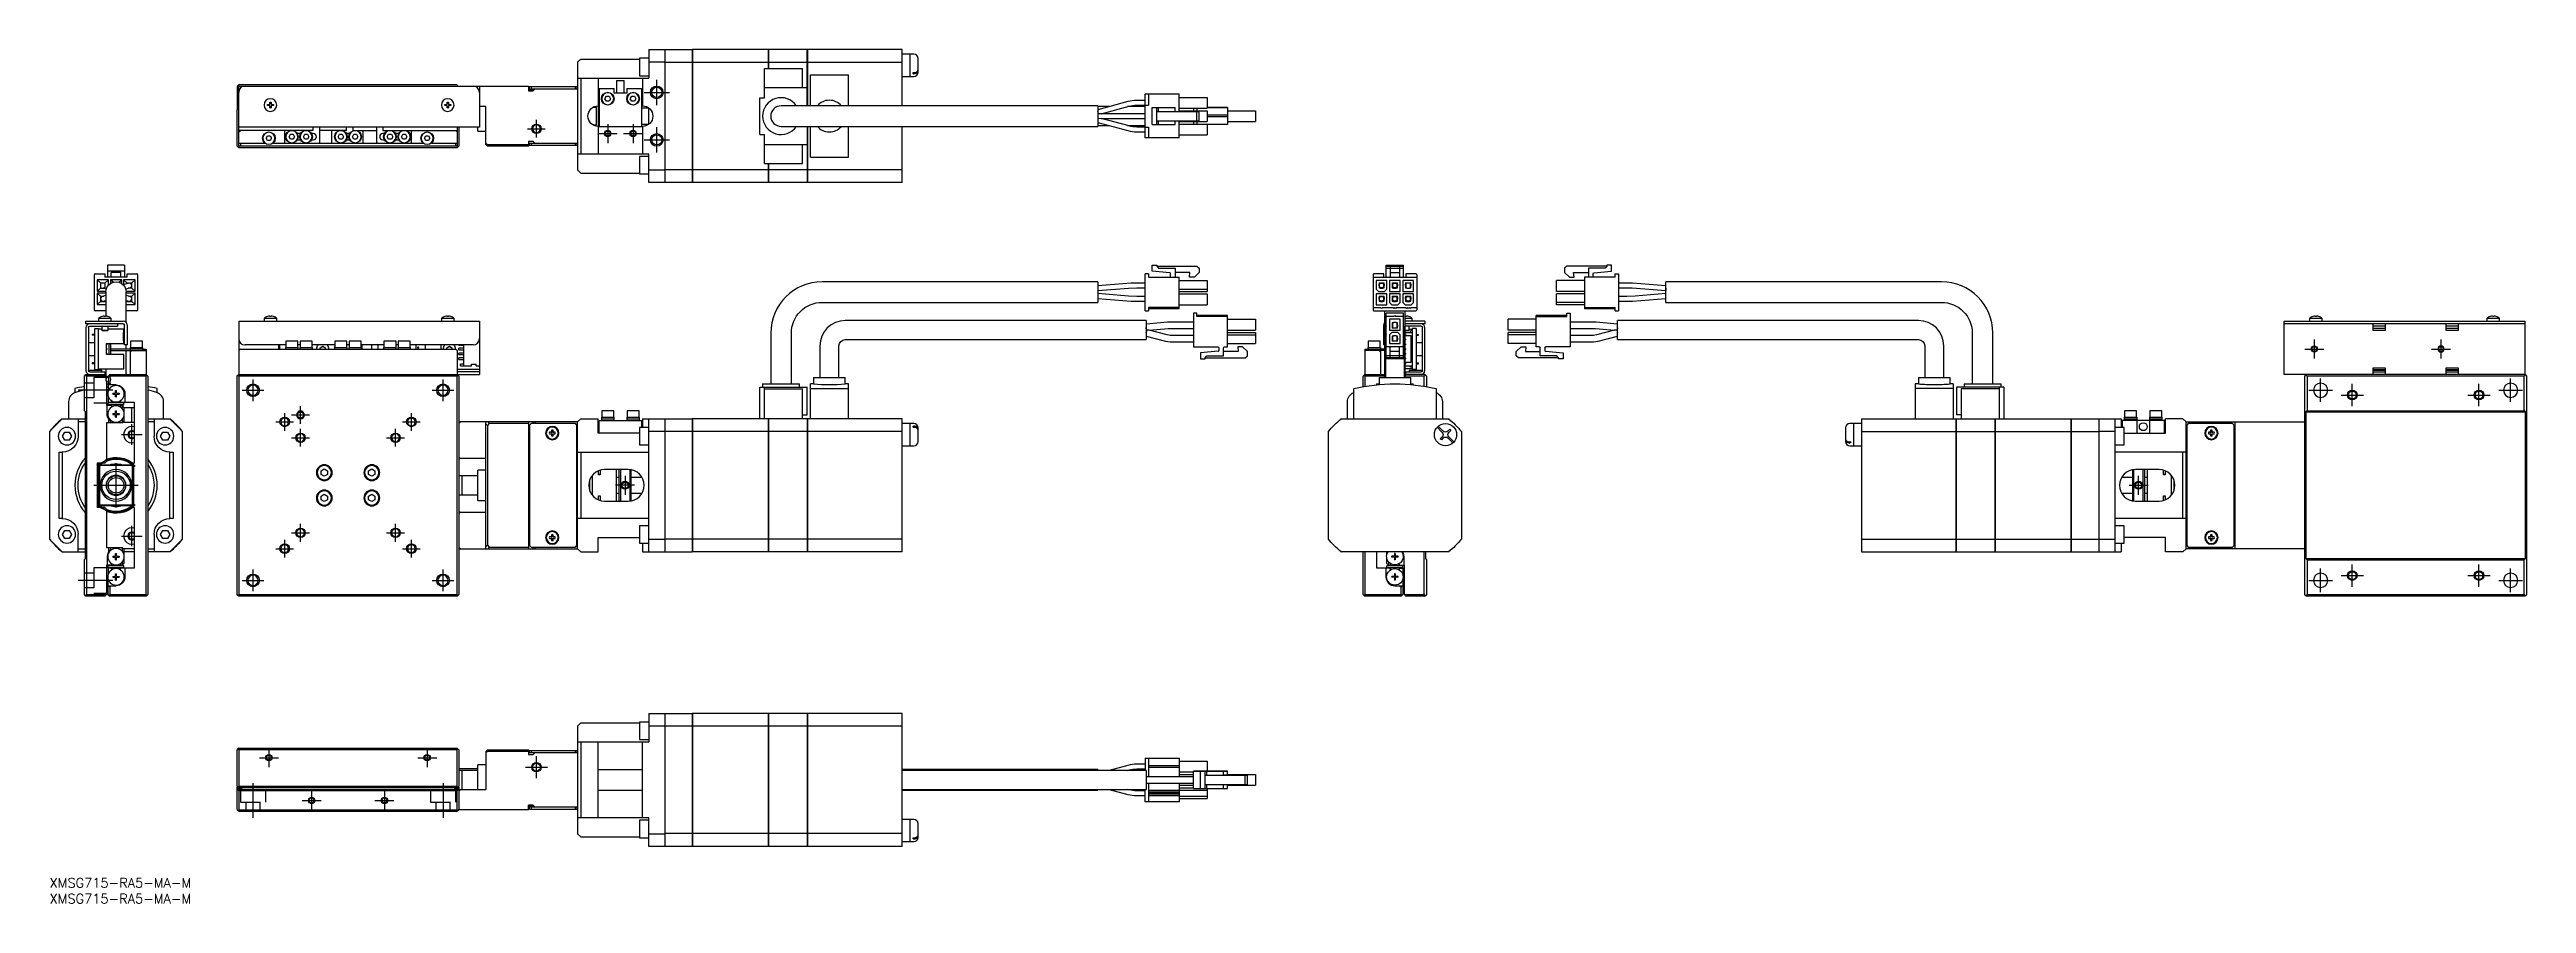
# Model space of a CAD drawing. Extents: x 0 to 782, y -8 to 262.
import ezdxf

# ---------------------------------------------------------------- set-up
doc = ezdxf.new("R2010")
doc.units = 0
doc.header["$LTSCALE"] = 0.5
doc.linetypes.add('CENTER', pattern=[50.8, 31.75, -6.35, 6.35, -6.35])
doc.linetypes.add('DASHED', pattern=[19.05, 12.7, -6.35])
for name, color, linetype in [('MSM_CENTER', 1, 'CENTER'), ('MSM_CONTINUOUS', 7, 'CONTINUOUS'), ('MSM_DASHED', 4, 'DASHED'), ('MSM_NARROW', 5, 'CONTINUOUS'), ('MSM_PART_NUMBER', 7, 'CONTINUOUS')]:
    doc.layers.add(name, color=color, linetype=linetype)
doc.styles.get("Standard").update_dxf_attribs({"font": 'txt.shx', "height": 1, "bigfont": 'bigfont.shx'})

# ---------------------------------------------------------------- blocks, each defined once
blk = doc.blocks.new('*U2')
at = {"layer": 'MSM_PART_NUMBER'}
blk.add_text('XMSG715-RA5-MA-M', height=3, dxfattribs=at).set_placement((0, -3))
blk = doc.blocks.new('*U3')
at = {"layer": 'MSM_PART_NUMBER'}
blk.add_text('XMSG715-RA5-MA-M', height=3, dxfattribs=at).set_placement((0, -8))

msp = doc.modelspace()

# ---------------------------------------------------------------- linework, layer by layer
at = {"layer": 'MSM_CENTER'}
for p, q in [((191.76, 244), (191.76, 252)), ((187.76, 248), (195.76, 248)), ((150.96, 236.5), (156.56, 236.5)), ((153.76, 233.7), (153.76, 239.3)), ((173.26, 235), (179.26, 235)), ((176.26, 238), (176.26, 232)), ((181.26, 235), (187.26, 235)), ((184.26, 238), (184.26, 232)), ((191.76, 229), (191.76, 237)), ((187.76, 233), (195.76, 233)), ((712.18, 166.97), (718.18, 166.97)), ((715.18, 169.97), (715.18, 163.97)), ((752.18, 166.97), (758.18, 166.97)), ((755.18, 169.97), (755.18, 163.97)), ((64.26, 150.57), (64.26, 157.37)), ((124.26, 150.57), (124.26, 157.37)), ((717.18, 150.27), (717.18, 157.67)), ((777.18, 150.27), (777.18, 157.67)), ((20, 153.97), (9, 153.97)), ((60.86, 153.97), (67.66, 153.97)), ((79.26, 143.37), (79.26, 148.97)), ((120.86, 153.97), (127.66, 153.97)), ((713.48, 153.97), (720.88, 153.97)), ((723.68, 152.47), (730.68, 152.47)), ((727.18, 148.97), (727.18, 155.97)), ((763.68, 152.47), (770.68, 152.47)), ((767.18, 148.97), (767.18, 155.97)), ((773.48, 153.97), (780.88, 153.97)), ((26, 136.72), (26, 143.22)), ((71.46, 143.97), (77.06, 143.97)), ((74.26, 141.17), (74.26, 146.77)), ((76.46, 146.17), (82.06, 146.17)), ((79.26, 136.17), (79.26, 141.77)), ((109.26, 136.17), (109.26, 141.77)), ((111.46, 143.97), (117.06, 143.97)), ((114.26, 141.17), (114.26, 146.77)), ((22.75, 139.97), (29.25, 139.97)), ((76.46, 138.97), (82.06, 138.97)), ((106.46, 138.97), (112.06, 138.97)), ((21, 116.97), (21, 130.97)), ((181.76, 126.97), (181.76, 120.97)), ((659.68, 120.97), (659.68, 126.97)), ((14, 123.97), (28, 123.97)), ((184.76, 123.97), (178.76, 123.97)), ((656.68, 123.97), (662.68, 123.97)), ((26, 104.72), (26, 111.22)), ((79.26, 106.17), (79.26, 111.77)), ((109.26, 106.17), (109.26, 111.77)), ((22.75, 107.97), (29.25, 107.97)), ((71.46, 103.97), (77.06, 103.97)), ((74.26, 101.17), (74.26, 106.77)), ((76.46, 108.97), (82.06, 108.97)), ((106.46, 108.97), (112.06, 108.97)), ((111.46, 103.97), (117.06, 103.97)), ((114.26, 101.17), (114.26, 106.77)), ((20, 93.97), (9, 93.97)), ((60.86, 93.97), (67.66, 93.97)), ((64.26, 90.57), (64.26, 97.37)), ((120.86, 93.97), (127.66, 93.97)), ((124.26, 90.57), (124.26, 97.37)), ((713.48, 93.97), (720.88, 93.97)), ((717.18, 90.27), (717.18, 97.67)), ((723.68, 95.47), (730.68, 95.47)), ((727.18, 91.97), (727.18, 98.97)), ((763.68, 95.47), (770.68, 95.47)), ((767.18, 91.97), (767.18, 98.97)), ((773.48, 93.97), (780.88, 93.97)), ((777.18, 90.27), (777.18, 97.67)), ((69.26, 41), (69.26, 35)), ((119.26, 41), (119.26, 35)), ((66.26, 38), (72.26, 38)), ((116.26, 38), (122.26, 38)), ((150.26, 35), (157.26, 35)), ((153.76, 31.5), (153.76, 38.5)), ((64.26, 19), (64.26, 30)), ((79.76, 24.5), (85.76, 24.5)), ((82.76, 27.5), (82.76, 21.5)), ((102.76, 24.5), (108.76, 24.5)), ((105.76, 27.5), (105.76, 21.5)), ((124.26, 30), (124.26, 19))]:
    msp.add_line(p, q, dxfattribs=at)
at = {"layer": 'MSM_CONTINUOUS'}
for p, q in [((167.76, 258.5), (166.76, 257.5)), ((167.76, 258.5), (186.26, 258.5)), ((186.26, 258.75), (186.26, 253.25)), ((189.26, 258.75), (186.26, 258.75)), ((189.26, 261.5), (189.26, 252.5)), ((189.26, 261.5), (202.96, 261.5)), ((194.26, 261.5), (194.26, 219.5)), ((202.96, 261.5), (202.96, 219.5)), ((203.01, 261.45), (202.96, 261.45)), ((226.96, 261.5), (203.01, 261.5)), ((203.01, 261.5), (203.01, 219.5)), ((226.96, 261.5), (226.96, 255.5)), ((227.01, 261.45), (226.96, 261.45)), ((227.01, 261.5), (227.01, 255.5)), ((239.26, 261.5), (227.01, 261.5)), ((239.26, 243.75), (239.26, 261.5)), ((239.31, 261.45), (239.26, 261.45)), ((269.26, 261.5), (239.31, 261.5)), ((239.31, 261.5), (239.31, 243.75)), ((269.26, 243.75), (269.26, 261.5)), ((271.76, 260), (269.26, 260)), ((271.76, 253), (271.76, 260)), ((271.81, 259.95), (271.76, 259.95)), ((271.81, 253), (271.81, 260)), ((272.96, 260), (271.81, 260)), ((274.26, 254.3), (274.26, 258.7)), ((59.96, 250.5), (59.26, 249.8)), ((59.96, 250.5), (128.56, 250.5)), ((129.06, 250), (128.56, 250.5)), ((166.76, 257.5), (166.76, 223.5)), ((166.76, 252.5), (189.26, 252.5)), ((167.76, 252.5), (167.76, 228.5)), ((173.26, 252.5), (173.26, 243.75)), ((179.01, 251.75), (181.51, 251.75)), ((179.01, 251.75), (179.01, 247.75)), ((181.51, 247.75), (181.51, 251.75)), ((186.26, 253.25), (189.26, 253.25)), ((187.26, 252.5), (187.26, 243.75)), ((194.26, 257.5), (189.26, 257.5)), ((202.96, 257.47), (194.26, 257.47)), ((203.01, 257.21), (202.96, 257.21)), ((226.96, 257.47), (203.01, 257.47)), ((225.76, 246.28), (225.76, 255.5)), ((225.76, 255.5), (237.76, 255.5)), ((227.01, 257.21), (226.96, 257.21)), ((239.26, 257.47), (227.01, 257.47)), ((237.76, 249.5), (237.76, 255.5)), ((239.31, 257.21), (239.26, 257.21)), ((269.26, 257.47), (239.31, 257.47)), ((240.26, 243.75), (240.26, 253.5)), ((240.26, 253.5), (252.26, 253.5)), ((252.26, 243.75), (252.26, 253.5)), ((269.26, 253), (271.76, 253)), ((271.76, 253.05), (271.81, 253.05)), ((271.81, 253), (272.96, 253)), ((272.76, 254.21), (272.96, 254.21)), ((272.76, 253.86), (272.76, 254.21)), ((272.76, 253.86), (272.96, 253.86)), ((59.26, 249.8), (59.26, 242.8)), ((59.26, 243.5), (59.76, 244)), ((59.76, 243.5), (59.26, 243.5)), ((59.26, 243.3), (59.76, 243.3)), ((59.76, 243), (59.26, 242.5)), ((59.36, 242.7), (59.26, 242.8)), ((59.26, 231), (59.26, 242.5)), ((59.36, 242.6), (59.36, 242.8)), ((59.76, 242.5), (59.51, 242.75)), ((59.76, 250), (59.61, 250.15)), ((59.76, 243.1), (59.66, 243.1)), ((59.76, 231), (59.76, 250)), ((59.76, 250), (151.26, 250)), ((68.83, 244.2), (69.56, 244.2)), ((69.56, 243.8), (68.83, 243.8)), ((69.56, 244.2), (69.56, 244.93)), ((69.56, 243.07), (69.56, 243.8)), ((69.96, 244.93), (69.96, 244.2)), ((69.96, 244.2), (70.69, 244.2)), ((69.96, 243.8), (69.96, 243.07)), ((70.69, 243.8), (69.96, 243.8)), ((124.83, 244.2), (125.56, 244.2)), ((125.56, 243.8), (124.83, 243.8)), ((125.56, 244.2), (125.56, 244.93)), ((125.56, 243.07), (125.56, 243.8)), ((125.96, 244.93), (125.96, 244.2)), ((125.96, 244.2), (126.69, 244.2)), ((125.96, 243.8), (125.96, 243.07)), ((126.69, 243.8), (125.96, 243.8)), ((128.91, 250.15), (128.76, 250)), ((135.76, 250), (135.76, 237)), ((137.76, 243.5), (135.76, 243.5)), ((137.76, 231.5), (137.76, 243.5)), ((151.26, 250), (151.26, 248.5)), ((153.01, 248.75), (151.26, 248.75)), ((151.26, 248.5), (152.76, 248.5)), ((151.56, 249), (151.56, 249.8)), ((151.56, 249.8), (166.56, 249.8)), ((166.76, 249), (151.56, 249)), ((152.06, 249.8), (152.06, 249)), ((153.26, 249), (152.76, 248.5)), ((166.06, 249), (166.06, 249.8)), ((166.56, 249.8), (166.56, 249)), ((172.76, 243.25), (171.53, 243.25)), ((172.76, 237.75), (172.76, 243.25)), ((173.56, 243.75), (173.26, 243.75)), ((173.36, 237.25), (173.36, 243.75)), ((173.56, 249.25), (173.56, 237.25)), ((173.56, 249.25), (178.26, 249.25)), ((175.4, 246), (175.83, 246.75)), ((175.83, 245.25), (175.4, 246)), ((175.83, 246.75), (176.7, 246.75)), ((176.7, 245.25), (175.83, 245.25)), ((176.7, 246.75), (177.13, 246)), ((177.13, 246), (176.7, 245.25)), ((178.26, 247.75), (178.26, 249.25)), ((182.26, 247.75), (178.26, 247.75)), ((182.26, 249.25), (182.26, 247.75)), ((182.26, 249.25), (186.96, 249.25)), ((183.4, 246), (183.83, 246.75)), ((183.83, 245.25), (183.4, 246)), ((183.83, 246.75), (184.7, 246.75)), ((184.7, 245.25), (183.83, 245.25)), ((184.7, 246.75), (185.13, 246)), ((185.13, 246), (184.7, 245.25)), ((186.96, 249.25), (186.96, 237.25)), ((187.26, 243.75), (186.96, 243.75)), ((189.26, 243), (186.96, 243)), ((189.26, 237.94), (189.26, 243.06)), ((224.26, 234.72), (224.26, 246.28)), ((224.26, 246.28), (225.76, 246.28)), ((225.76, 249.5), (239.26, 249.5)), ((331.01, 243.75), (231.01, 243.75)), ((340.5, 245.07), (331.01, 242.53)), ((331.01, 243.75), (331.01, 237.25)), ((334.64, 243.5), (331.01, 243.5)), ((332.04, 241.25), (340.89, 243.62)), ((346.01, 243.5), (340.43, 243.5)), ((346.01, 245.45), (343.39, 245.45)), ((343.39, 243.95), (346.01, 243.95)), ((356.71, 247.4), (346.01, 247.4)), ((346.01, 233.6), (346.01, 247.4)), ((346.01, 244), (347.01, 244)), ((347.01, 247.4), (347.01, 244)), ((348.21, 243.2), (355.46, 243.2)), ((348.21, 237.8), (348.21, 243.2)), ((349.71, 237.8), (349.71, 243.2)), ((350.21, 242), (350.21, 243.2)), ((355.46, 242), (355.46, 243.2)), ((356.71, 242), (356.71, 247.4)), ((356.71, 246.4), (365.61, 246.4)), ((356.71, 243), (365.61, 243)), ((361.26, 243), (361.26, 242.2)), ((362.26, 243), (362.26, 242.2)), ((365.61, 246.4), (365.61, 243)), ((365.61, 243.2), (368.91, 243.2)), ((369.03, 243.2), (365.61, 243.2)), ((365.61, 243.2), (370.71, 243.2)), ((371.96, 243.2), (365.61, 243.2)), ((368.91, 243.2), (369.21, 243.2)), ((369.21, 243.2), (369.03, 243.2)), ((370.71, 243.2), (371.01, 243.2)), ((371.01, 243.2), (371.96, 243.2)), ((371.96, 243.2), (371.96, 237.8)), ((135.76, 237), (59.76, 237)), ((59.76, 235.5), (60.26, 236)), ((83.26, 236), (59.76, 236)), ((74.26, 232), (74.26, 236)), ((75.65, 234), (76.08, 234.75)), ((76.08, 234.75), (76.95, 234.75)), ((76.95, 234.75), (77.38, 234)), ((79.28, 235), (78.24, 235)), ((80.15, 234), (80.58, 234.75)), ((80.58, 234.75), (81.45, 234.75)), ((81.45, 234.75), (81.88, 234)), ((83.26, 235), (82.74, 235)), ((83.26, 236), (83.26, 237)), ((85.26, 237), (85.26, 232)), ((93.76, 236), (85.26, 236)), ((89.06, 236), (89.06, 232)), ((91.15, 234), (91.58, 234.75)), ((91.58, 234.75), (92.45, 234.75)), ((92.45, 234.75), (92.88, 234)), ((94.78, 235), (93.74, 235)), ((93.76, 236), (93.76, 237)), ((95.65, 234), (96.08, 234.75)), ((95.76, 237), (95.76, 236)), ((95.76, 236), (103.26, 236)), ((96.08, 234.75), (96.95, 234.75)), ((96.95, 234.75), (97.38, 234)), ((99.06, 232), (99.06, 236)), ((103.26, 237), (103.26, 232)), ((105.26, 237), (105.26, 236)), ((105.26, 236), (128.76, 236)), ((105.78, 235), (105.26, 235)), ((106.65, 234), (107.08, 234.75)), ((107.08, 234.75), (107.95, 234.75)), ((107.95, 234.75), (108.38, 234)), ((110.28, 235), (109.24, 235)), ((111.15, 234), (111.58, 234.75)), ((111.58, 234.75), (112.45, 234.75)), ((112.45, 234.75), (112.88, 234)), ((114.26, 232), (114.26, 236)), ((128.26, 236), (128.76, 235.5)), ((128.76, 237), (128.76, 231)), ((129.26, 237), (129.26, 231)), ((135.26, 235.75), (135.26, 237)), ((135.26, 235.75), (137.76, 235.75)), ((171.53, 237.75), (172.76, 237.75)), ((173.26, 237.25), (173.26, 228.5)), ((173.26, 237.25), (187.26, 237.25)), ((183.55, 234.68), (183.56, 234.7)), ((183.56, 235.35), (183.56, 234.7)), ((186.96, 238), (189.26, 238)), ((187.26, 237.25), (187.26, 228.5)), ((224.26, 234.72), (225.76, 234.72)), ((225.76, 225.5), (225.76, 234.72)), ((231.01, 237.25), (331.01, 237.25)), ((239.26, 237.25), (239.26, 219.5)), ((239.31, 237.25), (239.31, 219.5)), ((240.26, 227.5), (240.26, 237.25)), ((252.26, 227.5), (252.26, 237.25)), ((269.26, 219.5), (269.26, 237.25)), ((346.01, 241.25), (331.01, 241.25)), ((331.01, 239.75), (331.11, 239.75)), ((331.01, 238.47), (340.5, 235.93)), ((331.01, 237.5), (334.64, 237.5)), ((331.15, 239.87), (332.04, 239.75)), ((332.04, 239.75), (346.01, 239.75)), ((340.89, 237.38), (332.04, 239.75)), ((340.43, 237.5), (346.01, 237.5)), ((346.01, 237.05), (343.38, 237.05)), ((343.38, 235.55), (346.01, 235.55)), ((346.01, 237), (347.01, 237)), ((347.01, 237), (347.01, 233.6)), ((348.21, 237.8), (355.46, 237.8)), ((349.71, 242), (363.01, 242)), ((349.71, 239), (363.01, 239)), ((350.21, 237.8), (350.21, 239)), ((355.46, 237.8), (355.46, 239)), ((356.71, 242.2), (365.61, 242.2)), ((356.71, 233.6), (356.71, 239)), ((356.71, 238.8), (365.61, 238.8)), ((356.71, 238), (365.61, 238)), ((361.26, 238.8), (361.26, 238)), ((362.26, 238.8), (362.26, 238)), ((362.31, 239), (362.31, 242)), ((363.01, 239), (363.01, 242)), ((365.61, 242.2), (365.61, 238.8)), ((371.96, 240.75), (365.61, 240.75)), ((371.96, 240.25), (365.61, 240.25)), ((365.61, 238), (365.61, 234.6)), ((371.96, 237.8), (365.61, 237.8)), ((371.96, 242.2), (380.86, 242.2)), ((371.96, 242.2), (380.86, 242.2)), ((371.96, 242.2), (380.86, 242.2)), ((371.96, 238.8), (380.86, 238.8)), ((380.86, 242.2), (380.86, 238.8)), ((59.26, 231), (59.51, 230.75)), ((59.51, 230.75), (59.76, 231)), ((59.51, 230.75), (59.76, 230.5)), ((59.76, 232), (67.94, 232)), ((128.76, 231), (59.76, 231)), ((128.76, 230.5), (59.76, 230.5)), ((60.26, 232), (60.26, 231)), ((68.4, 233.5), (68.83, 234.25)), ((68.83, 232.75), (68.4, 233.5)), ((68.83, 234.25), (69.7, 234.25)), ((69.7, 232.75), (68.83, 232.75)), ((69.7, 234.25), (70.13, 233.5)), ((70.13, 233.5), (69.7, 232.75)), ((70.59, 232), (117.94, 232)), ((76.08, 233.25), (75.65, 234)), ((76.95, 233.25), (76.08, 233.25)), ((77.38, 234), (76.95, 233.25)), ((78.24, 233), (79.28, 233)), ((80.58, 233.25), (80.15, 234)), ((81.45, 233.25), (80.58, 233.25)), ((81.88, 234), (81.45, 233.25)), ((82.74, 233), (83.26, 233)), ((91.58, 233.25), (91.15, 234)), ((92.45, 233.25), (91.58, 233.25)), ((92.88, 234), (92.45, 233.25)), ((93.74, 233), (94.78, 233)), ((96.08, 233.25), (95.65, 234)), ((96.95, 233.25), (96.08, 233.25)), ((97.38, 234), (96.95, 233.25)), ((105.26, 233), (105.78, 233)), ((107.08, 233.25), (106.65, 234)), ((107.95, 233.25), (107.08, 233.25)), ((108.38, 234), (107.95, 233.25)), ((109.24, 233), (110.28, 233)), ((111.58, 233.25), (111.15, 234)), ((112.45, 233.25), (111.58, 233.25)), ((112.88, 234), (112.45, 233.25)), ((118.4, 233.5), (118.83, 234.25)), ((118.83, 232.75), (118.4, 233.5)), ((118.83, 234.25), (119.7, 234.25)), ((119.7, 232.75), (118.83, 232.75)), ((119.7, 234.25), (120.13, 233.5)), ((120.13, 233.5), (119.7, 232.75)), ((120.59, 232), (128.76, 232)), ((128.26, 231), (128.26, 232)), ((128.76, 231), (129.01, 230.75)), ((128.76, 230.5), (129.26, 231)), ((137.76, 231.81), (138.38, 231.5)), ((138.26, 231), (137.76, 231.5)), ((151.26, 231), (138.26, 231)), ((138.38, 231.5), (151.26, 231.5)), ((138.38, 231.5), (138.88, 231)), ((152.76, 232.5), (151.26, 232.5)), ((151.26, 232.5), (151.26, 231)), ((151.56, 231.2), (151.56, 232)), ((151.56, 232), (166.76, 232)), ((166.56, 231.2), (151.56, 231.2)), ((152.06, 232), (152.06, 231.2)), ((152.76, 232.5), (153.26, 232)), ((166.06, 231.2), (166.06, 232)), ((166.56, 232), (166.56, 231.2)), ((189.26, 228.5), (166.76, 228.5)), ((186.26, 227.75), (186.26, 222.25)), ((189.26, 227.75), (186.26, 227.75)), ((189.26, 219.5), (189.26, 228.5)), ((225.76, 231.5), (239.26, 231.5)), ((237.76, 225.5), (237.76, 231.5)), ((240.26, 227.5), (252.26, 227.5)), ((356.71, 233.6), (346.01, 233.6)), ((356.71, 234.6), (365.61, 234.6)), ((166.76, 223.5), (167.76, 222.5)), ((167.76, 222.5), (186.26, 222.5)), ((186.26, 222.25), (189.26, 222.25)), ((189.26, 223.5), (194.26, 223.5)), ((202.96, 219.5), (189.26, 219.5)), ((202.96, 223.53), (194.26, 223.53)), ((203.01, 223.79), (202.96, 223.79)), ((203.01, 219.55), (202.96, 219.55)), ((226.96, 223.53), (203.01, 223.53)), ((226.96, 219.5), (203.01, 219.5)), ((225.76, 225.5), (237.76, 225.5)), ((226.96, 225.5), (226.96, 219.5)), ((227.01, 223.79), (226.96, 223.79)), ((227.01, 219.55), (226.96, 219.55)), ((227.01, 225.5), (227.01, 219.5)), ((239.26, 223.53), (227.01, 223.53)), ((239.26, 219.5), (227.01, 219.5)), ((239.31, 223.79), (239.26, 223.79)), ((239.31, 219.55), (239.26, 219.55)), ((269.26, 223.53), (239.31, 223.53)), ((269.26, 219.5), (239.31, 219.5)), ((14.1, 190.37), (14.1, 179.37)), ((14.4, 190.67), (17.5, 190.67)), ((18.6, 188.87), (15, 188.87)), ((15, 188.87), (15, 185.22)), ((16.05, 187.92), (15, 188.87)), ((16.05, 187.92), (17.55, 187.92)), ((16.05, 187.92), (16.05, 186.17)), ((17.5, 190.67), (17.5, 189.67)), ((24.5, 189.67), (17.5, 189.67)), ((17.55, 187.92), (18.6, 188.87)), ((17.55, 186.17), (17.55, 187.92)), ((23.7, 193.47), (18.3, 193.47)), ((18.3, 193.47), (18.3, 189.67)), ((23.7, 191.56), (18.3, 191.56)), ((18.6, 187.17), (18.6, 188.87)), ((22.8, 188.87), (19.2, 188.87)), ((20.07, 188.09), (19.2, 188.87)), ((19.2, 188.87), (19.2, 187.68)), ((22.5, 191.17), (19.5, 191.17)), ((19.5, 189.67), (19.5, 191.17)), ((21.93, 188.09), (22.8, 188.87)), ((22.5, 189.67), (22.5, 191.17)), ((22.8, 187.68), (22.8, 188.87)), ((25, 187.77), (23.28, 187.29)), ((27, 188.87), (23.4, 188.87)), ((23.4, 188.87), (23.4, 187.32)), ((24.45, 187.92), (23.4, 188.87)), ((23.7, 193.47), (23.7, 189.67)), ((24.45, 187.62), (24.45, 187.92)), ((24.45, 187.92), (25.95, 187.92)), ((24.5, 189.67), (24.5, 190.67)), ((24.5, 190.67), (27.6, 190.67)), ((25.95, 187.92), (27, 188.87)), ((25.95, 186.17), (25.95, 187.92)), ((27, 185.22), (27, 188.87)), ((27.9, 179.37), (27.9, 190.37)), ((331.01, 188.22), (244.01, 188.22)), ((331.01, 188.22), (331.01, 181.72)), ((341.58, 187.77), (331.01, 186.98)), ((346.01, 187.8), (342.39, 187.8)), ((346.01, 179.07), (346.01, 190.67)), ((347.01, 190.67), (346.01, 190.67)), ((347.01, 190.67), (347.01, 189.67)), ((347.01, 189.67), (356.71, 189.67)), ((348.21, 191.56), (348.21, 193.47)), ((348.21, 193.47), (349.71, 193.47)), ((353.78, 191.07), (348.21, 191.56)), ((349.71, 193.47), (349.71, 193.17)), ((349.71, 193.17), (350.21, 192.47)), ((349.71, 193.17), (362.31, 193.17)), ((350.21, 192.47), (355.46, 192.47)), ((353.96, 189.97), (353.96, 190.87)), ((355.46, 192.47), (355.46, 189.97)), ((360.14, 191.17), (355.46, 191.17)), ((356.71, 179.82), (356.71, 189.67)), ((356.71, 188.57), (365.61, 188.57)), ((360.01, 189.67), (360.14, 191.17)), ((361.51, 189.67), (360.01, 189.67)), ((363.01, 191.17), (361.51, 189.67)), ((362.31, 193.17), (363.01, 192.47)), ((363.01, 192.47), (363.01, 191.17)), ((365.61, 188.57), (365.61, 185.17)), ((417.93, 190.37), (417.93, 179.37)), ((417.93, 189.67), (431.73, 189.67)), ((421.33, 190.67), (418.23, 190.67)), ((422.33, 188.57), (418.93, 188.57)), ((418.93, 188.57), (418.93, 185.92)), ((419.83, 187.92), (421.43, 187.92)), ((419.83, 187.92), (419.83, 187.42)), ((419.88, 187.92), (419.88, 186.55)), ((420.83, 187.77), (421.38, 187.62)), ((421.33, 189.67), (421.33, 190.67)), ((421.38, 186.55), (421.38, 187.92)), ((421.43, 187.42), (421.43, 187.92)), ((422.13, 189.67), (422.13, 193.47)), ((422.13, 193.47), (427.53, 193.47)), ((422.13, 193.17), (427.53, 193.17)), ((422.13, 192.47), (427.53, 192.47)), ((422.33, 185.92), (422.33, 188.57)), ((423.13, 188.57), (423.13, 185.17)), ((426.53, 188.57), (423.13, 188.57)), ((423.33, 193.17), (423.33, 189.67)), ((423.33, 191.17), (426.33, 191.17)), ((424.03, 187.92), (424.03, 187.42)), ((424.03, 187.92), (425.63, 187.92)), ((424.08, 187.92), (424.08, 186.55)), ((425.58, 186.55), (425.58, 187.92)), ((425.63, 187.42), (425.63, 187.92)), ((426.33, 193.17), (426.33, 189.67)), ((426.53, 185.17), (426.53, 188.57)), ((430.73, 188.57), (427.33, 188.57)), ((427.33, 188.57), (427.33, 185.17)), ((427.53, 189.67), (427.53, 193.47)), ((428.23, 187.92), (428.23, 187.42)), ((428.23, 187.92), (429.83, 187.92)), ((428.28, 187.92), (428.28, 186.55)), ((428.33, 190.67), (428.33, 189.67)), ((431.43, 190.67), (428.33, 190.67)), ((429.78, 186.55), (429.78, 187.92)), ((429.83, 187.42), (429.83, 187.92)), ((430.73, 185.17), (430.73, 188.57)), ((431.73, 190.37), (431.73, 179.37)), ((475.83, 185.17), (475.83, 188.57)), ((484.73, 188.57), (475.83, 188.57)), ((479.13, 193.17), (478.43, 192.47)), ((478.43, 192.47), (478.43, 191.17)), ((478.43, 191.17), (479.93, 189.67)), ((491.73, 193.17), (479.13, 193.17)), ((479.93, 189.67), (481.43, 189.67)), ((481.29, 191.17), (485.98, 191.17)), ((481.43, 189.67), (481.29, 191.17)), ((494.43, 189.67), (484.73, 189.67)), ((484.73, 189.67), (484.73, 179.82)), ((485.98, 192.47), (485.98, 189.97)), ((491.23, 192.47), (485.98, 192.47)), ((487.48, 189.97), (487.48, 190.87)), ((487.66, 191.07), (493.23, 191.56)), ((491.73, 193.17), (491.23, 192.47)), ((491.73, 193.47), (491.73, 193.17)), ((493.23, 193.47), (491.73, 193.47)), ((493.23, 191.56), (493.23, 193.47)), ((494.43, 189.67), (494.43, 190.67)), ((494.43, 190.67), (495.43, 190.67)), ((495.43, 190.67), (495.43, 179.07)), ((499.05, 187.8), (495.43, 187.8)), ((510.43, 186.98), (499.86, 187.77)), ((510.43, 181.72), (510.43, 188.22)), ((597.43, 188.22), (510.43, 188.22)), ((16.05, 186.17), (15, 185.22)), ((15, 185.22), (17.76, 185.22)), ((15, 184.62), (15, 181.07)), ((16.05, 183.72), (15, 184.62)), ((17.75, 184.62), (15, 184.62)), ((16.05, 181.97), (15, 181.07)), ((15, 181.07), (17.75, 181.07)), ((16.42, 186.17), (16.05, 186.55)), ((16.05, 186.17), (17.55, 186.17)), ((16.05, 183.72), (16.05, 181.97)), ((16.05, 183.72), (17.11, 183.72)), ((16.42, 181.97), (16.05, 182.35)), ((16.05, 181.97), (17.55, 181.97)), ((17.75, 183.91), (16.59, 183.57)), ((17.01, 182.13), (17.75, 182.35)), ((17.55, 186.55), (17.17, 186.17)), ((17.46, 182.26), (17.17, 181.97)), ((17.55, 186.17), (17.88, 185.88)), ((17.55, 181.97), (17.55, 182.29)), ((17.55, 181.97), (17.75, 181.8)), ((17.75, 184.97), (17.75, 177.36)), ((24.1, 185.96), (25.4, 186.33)), ((24.27, 186.01), (24.12, 185.88)), ((24.24, 185.22), (27, 185.22)), ((24.25, 175.31), (24.25, 184.97)), ((27, 184.62), (24.25, 184.62)), ((25.41, 183.57), (24.25, 183.91)), ((24.25, 182.35), (24.99, 182.13)), ((24.45, 181.97), (24.25, 181.8)), ((24.25, 181.07), (27, 181.07)), ((24.45, 182.29), (24.45, 181.97)), ((24.45, 181.97), (25.95, 181.97)), ((24.82, 181.97), (24.54, 182.26)), ((25.95, 186.17), (24.86, 186.17)), ((24.89, 183.72), (25.95, 183.72)), ((25.95, 186.55), (25.57, 186.17)), ((25.95, 182.35), (25.57, 181.97)), ((25.95, 186.17), (27, 185.22)), ((25.95, 183.72), (27, 184.62)), ((25.95, 181.97), (25.95, 183.72)), ((25.95, 181.97), (27, 181.07)), ((27, 181.07), (27, 184.62)), ((244.01, 181.72), (331.01, 181.72)), ((331.01, 182.97), (341.56, 182.13)), ((331.07, 185.48), (340.75, 186.2)), ((340.75, 183.7), (331.07, 184.47)), ((340.75, 186.2), (343.38, 186.3)), ((343.39, 183.6), (340.75, 183.7)), ((342.41, 182.1), (346.01, 182.1)), ((343.38, 186.3), (346.01, 186.3)), ((346.01, 183.6), (343.39, 183.6)), ((347.01, 180.07), (347.01, 179.07)), ((356.71, 180.07), (347.01, 180.07)), ((356.71, 185.92), (365.61, 185.92)), ((356.71, 185.17), (365.61, 185.17)), ((356.71, 184.37), (365.61, 184.37)), ((356.71, 180.97), (365.61, 180.97)), ((365.61, 184.37), (365.61, 180.97)), ((417.93, 180.07), (420.38, 180.07)), ((418.93, 185.92), (419.68, 185.17)), ((418.93, 184.37), (418.93, 180.97)), ((422.33, 184.37), (418.93, 184.37)), ((418.93, 180.97), (422.33, 180.97)), ((419.68, 185.17), (421.58, 185.17)), ((419.73, 187.42), (419.73, 186.92)), ((419.88, 187.42), (419.73, 187.42)), ((419.73, 186.92), (419.88, 186.92)), ((419.88, 183.22), (419.73, 183.22)), ((419.73, 183.22), (419.73, 182.72)), ((419.73, 182.72), (419.88, 182.72)), ((419.83, 186.92), (419.83, 186.27)), ((419.83, 186.27), (420.16, 186.27)), ((419.83, 183.72), (421.43, 183.72)), ((419.83, 183.72), (419.83, 183.22)), ((419.83, 182.72), (419.83, 182.07)), ((419.83, 182.07), (420.16, 182.07)), ((419.88, 186.55), (420.26, 186.17)), ((419.88, 183.72), (419.88, 182.35)), ((419.88, 182.35), (420.26, 181.97)), ((420.26, 186.17), (421.01, 186.17)), ((420.26, 181.97), (421.01, 181.97)), ((420.42, 183.57), (420.94, 183.72)), ((420.98, 186.17), (420.43, 186.33)), ((421.3, 182.26), (420.84, 182.13)), ((420.88, 180.07), (424.31, 180.07)), ((421.01, 186.17), (421.38, 186.55)), ((421.01, 181.97), (421.38, 182.35)), ((421.11, 186.27), (421.43, 186.27)), ((421.11, 182.07), (421.43, 182.07)), ((421.38, 187.42), (421.53, 187.42)), ((421.38, 186.92), (421.53, 186.92)), ((421.38, 182.35), (421.38, 183.72)), ((421.38, 183.22), (421.53, 183.22)), ((421.38, 182.72), (421.53, 182.72)), ((421.43, 186.27), (421.43, 186.92)), ((421.43, 183.22), (421.43, 183.72)), ((421.43, 182.07), (421.43, 182.72)), ((421.53, 186.92), (421.53, 187.42)), ((421.53, 182.72), (421.53, 183.22)), ((421.58, 185.17), (422.33, 185.92)), ((422.33, 180.97), (422.33, 184.37)), ((423.13, 185.17), (426.53, 185.17)), ((423.13, 184.37), (423.13, 181.72)), ((426.53, 184.37), (423.13, 184.37)), ((423.13, 181.72), (423.88, 180.97)), ((423.88, 180.97), (425.78, 180.97)), ((423.93, 187.42), (423.93, 186.92)), ((424.08, 187.42), (423.93, 187.42)), ((423.93, 186.92), (424.08, 186.92)), ((424.08, 183.22), (423.93, 183.22)), ((423.93, 183.22), (423.93, 182.72)), ((423.93, 182.72), (424.08, 182.72)), ((424.03, 186.92), (424.03, 186.27)), ((424.03, 186.27), (424.36, 186.27)), ((424.03, 183.72), (424.03, 183.22)), ((424.03, 183.72), (425.63, 183.72)), ((424.03, 182.72), (424.03, 182.07)), ((424.03, 182.07), (424.36, 182.07)), ((424.08, 186.55), (424.46, 186.17)), ((424.08, 183.72), (424.08, 182.35)), ((424.09, 183.72), (424.08, 183.64)), ((424.08, 182.35), (424.46, 181.97)), ((424.46, 186.17), (425.21, 186.17)), ((424.46, 181.97), (425.21, 181.97)), ((424.81, 180.07), (424.86, 180.07)), ((425.21, 186.17), (425.58, 186.55)), ((425.21, 181.97), (425.58, 182.35)), ((425.31, 186.27), (425.63, 186.27)), ((425.31, 182.07), (425.63, 182.07)), ((425.36, 180.07), (428.23, 180.07)), ((425.58, 187.42), (425.73, 187.42)), ((425.58, 186.92), (425.73, 186.92)), ((425.58, 182.35), (425.58, 183.72)), ((425.58, 183.72), (425.58, 183.64)), ((425.58, 183.22), (425.73, 183.22)), ((425.58, 182.72), (425.73, 182.72)), ((425.63, 186.27), (425.63, 186.92)), ((425.63, 183.22), (425.63, 183.72)), ((425.63, 182.07), (425.63, 182.72)), ((425.73, 186.92), (425.73, 187.42)), ((425.73, 182.72), (425.73, 183.22)), ((425.78, 180.97), (426.53, 181.72)), ((426.53, 181.72), (426.53, 184.37)), ((427.33, 185.17), (430.73, 185.17)), ((427.33, 184.37), (427.33, 181.72)), ((430.73, 184.37), (427.33, 184.37)), ((427.33, 181.72), (428.08, 180.97)), ((428.08, 180.97), (429.98, 180.97)), ((428.13, 187.42), (428.13, 186.92)), ((428.28, 187.42), (428.13, 187.42)), ((428.13, 186.92), (428.28, 186.92)), ((428.28, 183.22), (428.13, 183.22)), ((428.13, 183.22), (428.13, 182.72)), ((428.13, 182.72), (428.28, 182.72)), ((428.23, 186.92), (428.23, 186.27)), ((428.23, 186.27), (428.56, 186.27)), ((428.23, 183.72), (429.83, 183.72)), ((428.23, 183.72), (428.23, 183.22)), ((428.23, 182.72), (428.23, 182.07)), ((428.23, 182.07), (428.56, 182.07)), ((428.28, 186.55), (428.66, 186.17)), ((428.28, 183.72), (428.28, 182.35)), ((428.28, 182.35), (428.66, 181.97)), ((428.37, 182.26), (428.82, 182.13)), ((428.66, 186.17), (429.41, 186.17)), ((428.66, 181.97), (429.41, 181.97)), ((429.24, 183.57), (428.72, 183.72)), ((428.73, 180.07), (428.78, 180.07)), ((429.28, 180.07), (429.33, 180.07)), ((429.41, 186.17), (429.78, 186.55)), ((429.41, 181.97), (429.78, 182.35)), ((429.51, 186.27), (429.83, 186.27)), ((429.51, 182.07), (429.83, 182.07)), ((429.78, 187.42), (429.93, 187.42)), ((429.78, 186.92), (429.93, 186.92)), ((429.78, 182.35), (429.78, 183.72)), ((429.78, 183.22), (429.93, 183.22)), ((429.78, 182.72), (429.93, 182.72)), ((429.83, 186.27), (429.83, 186.92)), ((429.83, 183.22), (429.83, 183.72)), ((429.83, 182.07), (429.83, 182.72)), ((429.83, 180.07), (431.73, 180.07)), ((429.93, 186.92), (429.93, 187.42)), ((429.93, 182.72), (429.93, 183.22)), ((429.98, 180.97), (430.73, 181.72)), ((430.73, 181.72), (430.73, 184.37)), ((484.73, 185.17), (475.83, 185.17)), ((475.83, 180.97), (475.83, 184.37)), ((484.73, 184.37), (475.83, 184.37)), ((484.73, 181.72), (475.83, 181.72)), ((484.73, 180.97), (475.83, 180.97)), ((484.73, 180.07), (494.43, 180.07)), ((494.43, 179.07), (494.43, 180.07)), ((495.43, 186.3), (499.05, 186.3)), ((498.05, 183.6), (495.43, 183.6)), ((495.43, 182.1), (499.03, 182.1)), ((500.69, 183.7), (498.05, 183.6)), ((499.74, 186.27), (510.37, 185.48)), ((499.88, 182.13), (510.43, 182.97)), ((510.37, 184.47), (500.69, 183.7)), ((510.43, 186.22), (510.37, 185.48)), ((510.43, 181.72), (597.43, 181.72)), ((11.5, 174.97), (11.5, 175.77)), ((11.5, 175.77), (23.3, 175.77)), ((23.2, 174.97), (11.5, 174.97)), ((11.5, 173.77), (11.5, 160.17)), ((12.3, 173.77), (12.3, 160.17)), ((12.7, 174.17), (21.5, 174.17)), ((14.3, 173.47), (15.5, 173.47)), ((14.3, 160.47), (14.3, 173.47)), ((17.75, 179.07), (14.4, 179.07)), ((19.5, 176.67), (15.5, 176.67)), ((15.5, 176.67), (15.5, 175.77)), ((15.5, 160.47), (15.5, 173.47)), ((16.5, 173.22), (15.5, 173.22)), ((16.5, 174.17), (16.5, 172.97)), ((16.5, 172.97), (18.5, 172.97)), ((16.5, 172.97), (16.7, 172.77)), ((16.57, 177.23), (16.55, 177.23)), ((18.3, 172.77), (16.7, 172.77)), ((17.3, 177.23), (17.3, 177.36)), ((17.7, 177.23), (17.3, 177.23)), ((17.7, 177.36), (17.7, 177.23)), ((18.3, 172.77), (18.5, 172.97)), ((18.45, 177.23), (18.43, 177.23)), ((18.5, 172.97), (18.5, 174.17)), ((23.5, 173.22), (18.5, 173.22)), ((19.5, 175.77), (19.5, 176.67)), ((21.5, 174.97), (21.5, 174.17)), ((23.5, 172.22), (23.4, 172.22)), ((23.4, 169.72), (23.4, 172.22)), ((23.5, 172.22), (23.5, 173.22)), ((23.7, 168.27), (23.7, 174.47)), ((27.6, 179.07), (24.25, 179.07)), ((24.5, 174.57), (24.5, 168.27)), ((59.76, 175.77), (59.76, 158.97)), ((59.76, 175.77), (135.76, 175.77)), ((71.76, 176.67), (67.76, 176.67)), ((67.76, 176.67), (67.76, 175.77)), ((68.83, 177.23), (68.81, 177.23)), ((69.56, 177.23), (69.56, 177.36)), ((69.96, 177.23), (69.56, 177.23)), ((69.96, 177.36), (69.96, 177.23)), ((70.71, 177.23), (70.69, 177.23)), ((71.76, 175.77), (71.76, 176.67)), ((127.76, 176.67), (123.76, 176.67)), ((123.76, 176.67), (123.76, 175.77)), ((124.83, 177.23), (124.81, 177.23)), ((125.56, 177.23), (125.56, 177.36)), ((125.96, 177.23), (125.56, 177.23)), ((125.96, 177.36), (125.96, 177.23)), ((126.71, 177.23), (126.69, 177.23)), ((127.76, 175.77), (127.76, 176.67)), ((135.76, 175.77), (135.76, 158.97)), ((346.26, 175.97), (251.26, 175.97)), ((346.01, 179.07), (347.01, 179.07)), ((346.26, 175.97), (346.26, 169.97)), ((353.07, 175.49), (346.26, 174.83)), ((346.36, 172.83), (346.26, 173.82)), ((346.26, 172.12), (346.48, 172.97)), ((346.45, 172.84), (346.26, 172.12)), ((346.36, 172.83), (346.45, 172.84)), ((346.45, 172.84), (346.48, 172.97)), ((346.48, 172.97), (346.45, 172.84)), ((347.21, 172.91), (346.48, 172.97)), ((347.01, 179.82), (356.71, 179.82)), ((347.21, 172.91), (353.26, 173.49)), ((352.89, 171.43), (347.21, 172.91)), ((353.36, 175.5), (353.07, 175.49)), ((353.26, 173.49), (353.36, 173.5)), ((361.26, 175.5), (353.36, 175.5)), ((353.36, 173.5), (361.26, 173.5)), ((362.26, 178.27), (361.26, 178.27)), ((362.26, 178.27), (361.26, 178.27)), ((361.26, 178.27), (361.26, 167.67)), ((362.26, 177.27), (362.26, 178.27)), ((371.96, 177.52), (362.26, 177.52)), ((371.96, 177.27), (362.26, 177.27)), ((371.96, 177.27), (362.26, 177.27)), ((371.96, 177.27), (371.96, 177.52)), ((371.96, 167.67), (371.96, 177.27)), ((371.96, 176.37), (380.86, 176.37)), ((371.96, 176.37), (380.86, 176.37)), ((371.96, 172.97), (380.86, 172.97)), ((371.96, 172.17), (380.86, 172.17)), ((371.96, 172.17), (380.86, 172.17)), ((380.86, 176.37), (380.86, 172.97)), ((380.86, 172.17), (380.86, 168.77)), ((418.23, 179.07), (431.43, 179.07)), ((421.33, 168.27), (421.33, 174.57)), ((421.58, 179.07), (421.58, 157.97)), ((421.83, 172.97), (421.83, 157.97)), ((422.13, 163.87), (422.13, 178.27)), ((427.53, 178.27), (422.13, 178.27)), ((424.58, 177.27), (422.13, 177.27)), ((426.53, 176.37), (423.13, 176.37)), ((423.13, 176.37), (423.13, 172.97)), ((423.13, 172.97), (426.53, 172.97)), ((423.88, 172.17), (423.13, 171.42)), ((425.78, 172.17), (423.88, 172.17)), ((423.93, 174.62), (423.93, 174.12)), ((424.08, 174.62), (423.93, 174.62)), ((423.93, 174.12), (424.08, 174.12)), ((424.03, 175.27), (424.03, 174.62)), ((424.36, 175.27), (424.03, 175.27)), ((424.03, 174.12), (424.03, 173.62)), ((425.63, 173.62), (424.03, 173.62)), ((424.46, 175.37), (424.08, 175)), ((424.08, 175), (424.08, 173.62)), ((425.21, 175.37), (424.46, 175.37)), ((427.53, 177.27), (425.08, 177.27)), ((425.58, 175), (425.21, 175.37)), ((425.63, 175.27), (425.31, 175.27)), ((425.58, 173.62), (425.58, 175)), ((425.73, 174.62), (425.58, 174.62)), ((425.73, 174.12), (425.58, 174.12)), ((425.63, 174.62), (425.63, 175.27)), ((425.63, 173.62), (425.63, 174.12)), ((425.73, 174.12), (425.73, 174.62)), ((426.53, 171.42), (425.78, 172.17)), ((426.53, 172.97), (426.53, 176.37)), ((427.53, 163.87), (427.53, 178.27)), ((427.83, 157.97), (427.83, 172.97)), ((428.08, 157.97), (428.08, 179.07)), ((430.33, 176.67), (428.08, 176.67)), ((434.33, 175.77), (428.08, 175.77)), ((434.33, 174.97), (428.08, 174.97)), ((433.13, 174.17), (428.08, 174.17)), ((428.08, 172.97), (429.33, 172.97)), ((429.13, 172.77), (428.08, 172.77)), ((428.08, 172.22), (430.33, 172.22)), ((428.13, 177.23), (428.13, 177.36)), ((428.53, 177.23), (428.13, 177.23)), ((428.53, 177.36), (428.53, 177.23)), ((429.13, 172.77), (429.33, 172.97)), ((429.28, 177.23), (429.26, 177.23)), ((429.33, 172.97), (429.33, 174.17)), ((429.33, 173.22), (430.33, 173.22)), ((430.33, 172.68), (429.78, 172.68)), ((429.78, 172.22), (429.78, 172.68)), ((430.33, 175.77), (430.33, 176.67)), ((431.53, 173.47), (430.33, 173.47)), ((430.33, 173.47), (430.33, 160.47)), ((431.53, 173.47), (431.53, 160.47)), ((433.53, 160.17), (433.53, 173.77)), ((434.33, 175.77), (434.33, 174.97)), ((434.33, 160.17), (434.33, 173.77)), ((460.58, 172.97), (460.58, 176.37)), ((469.48, 176.37), (460.58, 176.37)), ((469.48, 172.97), (460.58, 172.97)), ((469.48, 172.97), (460.58, 172.97)), ((460.58, 168.77), (460.58, 172.17)), ((469.48, 172.17), (460.58, 172.17)), ((469.48, 167.67), (469.48, 177.52)), ((479.18, 177.52), (469.48, 177.52)), ((469.48, 177.27), (479.18, 177.27)), ((479.18, 177.27), (479.18, 178.27)), ((479.18, 178.27), (480.18, 178.27)), ((480.18, 178.27), (480.18, 167.67)), ((488.08, 175.5), (480.18, 175.5)), ((480.18, 173.5), (488.08, 173.5)), ((484.73, 179.82), (494.43, 179.82)), ((488.37, 175.49), (488.08, 175.5)), ((488.08, 173.5), (488.18, 173.49)), ((488.18, 173.49), (494.23, 172.91)), ((495.18, 174.83), (488.37, 175.49)), ((494.23, 172.91), (488.54, 171.43)), ((494.96, 172.97), (494.23, 172.91)), ((494.43, 179.07), (495.43, 179.07)), ((494.96, 172.97), (495.18, 172.12)), ((494.99, 172.84), (495.08, 172.83)), ((495.18, 173.82), (495.08, 172.83)), ((495.18, 169.97), (495.18, 175.97)), ((590.18, 175.97), (495.18, 175.97)), ((705.68, 175.77), (781.68, 175.77)), ((705.68, 158.97), (705.68, 175.77)), ((781.68, 174.97), (705.68, 174.97)), ((717.68, 176.67), (713.68, 176.67)), ((713.68, 176.67), (713.68, 175.77)), ((714.75, 177.23), (714.73, 177.23)), ((715.48, 177.23), (715.48, 177.36)), ((715.88, 177.23), (715.48, 177.23)), ((715.88, 177.36), (715.88, 177.23)), ((716.63, 177.23), (716.6, 177.23)), ((717.68, 175.77), (717.68, 176.67)), ((733.68, 174.97), (733.68, 172.97)), ((737.68, 174.17), (733.68, 174.17)), ((737.68, 173.47), (733.68, 173.47)), ((733.68, 172.97), (737.68, 172.97)), ((737.68, 172.97), (737.68, 174.97)), ((756.68, 174.97), (756.68, 172.97)), ((760.68, 174.17), (756.68, 174.17)), ((760.68, 173.47), (756.68, 173.47)), ((756.68, 172.97), (760.68, 172.97)), ((760.68, 172.97), (760.68, 174.97)), ((773.68, 176.67), (769.68, 176.67)), ((769.68, 176.67), (769.68, 175.77)), ((770.75, 177.23), (770.73, 177.23)), ((771.48, 177.23), (771.48, 177.36)), ((771.88, 177.23), (771.48, 177.23)), ((771.88, 177.36), (771.88, 177.23)), ((772.63, 177.23), (772.6, 177.23)), ((773.68, 175.77), (773.68, 176.67)), ((781.68, 175.77), (781.68, 158.97)), ((14.3, 168.97), (12.3, 168.97)), ((12.3, 164.97), (14.3, 164.97)), ((14.3, 171.6), (13.5, 171.6)), ((13.5, 171.6), (13.5, 171.35)), ((14.3, 171.35), (13.5, 171.35)), ((18, 165.22), (18, 168.72)), ((18, 168.72), (23.5, 168.72)), ((23.5, 165.22), (18, 165.22)), ((18.7, 168.72), (18.7, 165.22)), ((19.2, 168.72), (19.2, 165.22)), ((19.5, 166.47), (19.5, 166.97)), ((29.5, 166.97), (19.5, 166.97)), ((19.5, 166.47), (30.5, 166.47)), ((23.4, 171.42), (23.5, 171.42)), ((23.4, 171.05), (23.5, 171.05)), ((23.4, 170.9), (23.5, 170.9)), ((23.4, 170.52), (23.5, 170.52)), ((23.5, 169.72), (23.4, 169.72)), ((23.5, 170.52), (23.5, 171.42)), ((23.5, 168.72), (23.5, 169.72)), ((23.5, 160.72), (23.5, 165.22)), ((24.5, 168.27), (23.7, 168.27)), ((24.25, 166.97), (24.25, 168.27)), ((24.25, 158.97), (24.25, 166.47)), ((25.5, 167.47), (25.5, 158.97)), ((25.5, 167.47), (29.5, 167.47)), ((25.5, 165.97), (26, 166.47)), ((29.4, 169.47), (25.6, 169.47)), ((25.6, 169.47), (25.6, 167.47)), ((29.4, 167.47), (29.4, 169.47)), ((29.5, 166.47), (29.5, 167.47)), ((29.5, 166.97), (30.5, 166.97)), ((30.5, 166.97), (30.5, 158.97)), ((60.26, 166.97), (59.76, 166.47)), ((60.26, 166.97), (128.26, 166.97)), ((74.61, 168.27), (61.76, 168.27)), ((72.46, 166.97), (72.46, 168.27)), ((72.76, 166.97), (72.76, 168.27)), ((74.51, 167.47), (78.51, 167.47)), ((74.51, 167.47), (74.51, 166.97)), ((78.41, 169.47), (74.61, 169.47)), ((74.61, 169.47), (74.61, 167.47)), ((78.41, 167.47), (78.41, 169.47)), ((79.11, 168.27), (78.41, 168.27)), ((78.51, 166.97), (78.51, 167.47)), ((79.01, 167.47), (83.01, 167.47)), ((79.01, 167.47), (79.01, 166.97)), ((82.91, 169.47), (79.11, 169.47)), ((79.11, 169.47), (79.11, 167.47)), ((82.91, 167.47), (82.91, 169.47)), ((90.11, 168.27), (82.91, 168.27)), ((83.01, 166.97), (83.01, 167.47)), ((85.51, 167.41), (86.26, 167.84)), ((85.51, 166.97), (85.51, 167.41)), ((86.26, 167.84), (87.01, 167.41)), ((87.01, 167.41), (87.01, 166.97)), ((90.01, 167.47), (94.01, 167.47)), ((90.01, 167.47), (90.01, 166.97)), ((93.91, 169.47), (90.11, 169.47)), ((90.11, 169.47), (90.11, 167.47)), ((93.91, 167.47), (93.91, 169.47)), ((94.61, 168.27), (93.91, 168.27)), ((94.01, 166.97), (94.01, 167.47)), ((94.51, 167.47), (98.51, 167.47)), ((94.51, 167.47), (94.51, 166.97)), ((98.41, 169.47), (94.61, 169.47)), ((94.61, 169.47), (94.61, 167.47)), ((98.41, 167.47), (98.41, 169.47)), ((105.61, 168.27), (98.41, 168.27)), ((98.51, 166.97), (98.51, 167.47)), ((98.6, 168.27), (98.6, 166.97)), ((101.8, 166.97), (101.8, 168.27)), ((103.68, 168.27), (103.68, 166.97)), ((105.51, 167.47), (109.51, 167.47)), ((105.51, 167.47), (105.51, 166.97)), ((109.41, 169.47), (105.61, 169.47)), ((105.61, 169.47), (105.61, 167.47)), ((109.41, 167.47), (109.41, 169.47)), ((110.11, 168.27), (109.41, 168.27)), ((109.51, 166.97), (109.51, 167.47)), ((110.01, 167.47), (114.01, 167.47)), ((110.01, 167.47), (110.01, 166.97)), ((113.91, 169.47), (110.11, 169.47)), ((110.11, 169.47), (110.11, 167.47)), ((113.91, 167.47), (113.91, 169.47)), ((133.76, 168.27), (113.91, 168.27)), ((114.01, 166.97), (114.01, 167.47)), ((115.76, 166.97), (115.76, 168.27)), ((118.71, 166.97), (118.71, 168.27)), ((123.61, 168.27), (123.61, 166.97)), ((125.51, 167.41), (126.26, 167.84)), ((125.51, 166.97), (125.51, 167.41)), ((126.26, 167.84), (127.01, 167.41)), ((127.01, 167.41), (127.01, 166.97)), ((128.76, 166.47), (128.26, 166.97)), ((128.76, 166.47), (128.76, 158.97)), ((129.26, 168.22), (129.26, 168.27)), ((129.26, 168.22), (130.76, 168.22)), ((129.26, 166.72), (129.26, 167.22)), ((130.76, 167.22), (129.26, 167.22)), ((129.26, 166.72), (130.76, 166.72)), ((129.26, 165.22), (129.26, 165.72)), ((130.76, 165.72), (129.26, 165.72)), ((129.26, 165.22), (130.76, 165.22)), ((130.76, 168.27), (130.76, 161.72)), ((227.76, 171.97), (227.76, 155.97)), ((234.26, 155.97), (234.26, 171.97)), ((243.26, 167.97), (243.26, 157.97)), ((249.26, 157.97), (249.26, 167.97)), ((251.26, 169.97), (346.26, 169.97)), ((346.26, 171.09), (352.39, 169.49)), ((352.39, 169.49), (353.9, 169.3)), ((353.9, 171.3), (352.89, 171.43)), ((361.26, 171.3), (353.9, 171.3)), ((353.9, 169.3), (361.26, 169.3)), ((361.26, 167.67), (368.91, 167.67)), ((369.03, 166.27), (363.46, 165.79)), ((369.03, 166.27), (363.46, 165.79)), ((363.46, 165.79), (363.46, 163.87)), ((364.96, 164.17), (365.46, 164.87)), ((365.46, 164.87), (370.71, 164.87)), ((369.03, 166.27), (367.88, 166.17)), ((369.03, 166.27), (367.88, 166.17)), ((367.88, 166.17), (367.88, 166.17)), ((369.21, 167.37), (369.21, 166.47)), ((370.71, 164.87), (370.71, 167.37)), ((375.39, 166.17), (370.71, 166.17)), ((375.39, 166.17), (370.71, 166.17)), ((371.01, 167.67), (371.96, 167.67)), ((371.96, 171.42), (380.86, 171.42)), ((371.96, 168.77), (380.86, 168.77)), ((376.76, 167.67), (375.26, 167.67)), ((375.26, 167.67), (375.39, 166.17)), ((376.76, 167.67), (375.26, 167.67)), ((378.26, 166.17), (376.76, 167.67)), ((378.26, 166.17), (376.76, 167.67)), ((377.56, 164.17), (378.26, 164.87)), ((378.26, 164.87), (378.26, 166.17)), ((415.33, 166.97), (415.33, 158.97)), ((415.33, 166.97), (416.33, 166.97)), ((421.58, 166.47), (415.33, 166.47)), ((416.33, 167.47), (416.33, 166.47)), ((416.33, 167.47), (420.33, 167.47)), ((416.33, 166.97), (420.33, 166.97)), ((420.23, 169.47), (416.43, 169.47)), ((416.43, 169.47), (416.43, 167.47)), ((419.83, 166.47), (420.33, 165.97)), ((420.23, 167.47), (420.23, 169.47)), ((420.33, 167.47), (420.33, 158.97)), ((421.58, 166.97), (420.33, 166.97)), ((421.58, 168.27), (421.33, 168.27)), ((427.53, 167.67), (422.13, 167.67)), ((427.53, 164.87), (422.13, 164.87)), ((423.13, 171.42), (423.13, 168.77)), ((423.13, 168.77), (426.53, 168.77)), ((423.33, 164.17), (423.33, 167.67)), ((426.33, 166.17), (423.33, 166.17)), ((424.08, 170.42), (423.93, 170.42)), ((423.93, 170.42), (423.93, 169.92)), ((423.93, 169.92), (424.08, 169.92)), ((424.36, 171.07), (424.03, 171.07)), ((424.03, 171.07), (424.03, 170.42)), ((424.03, 169.92), (424.03, 169.42)), ((425.63, 169.42), (424.03, 169.42)), ((424.46, 171.17), (424.08, 170.8)), ((424.08, 170.8), (424.08, 169.42)), ((425.21, 171.17), (424.46, 171.17)), ((425.58, 170.8), (425.21, 171.17)), ((425.63, 171.07), (425.31, 171.07)), ((425.58, 169.42), (425.58, 170.8)), ((425.73, 170.42), (425.58, 170.42)), ((425.73, 169.92), (425.58, 169.92)), ((425.63, 170.42), (425.63, 171.07)), ((425.63, 169.42), (425.63, 169.92)), ((425.73, 169.92), (425.73, 170.42)), ((426.33, 164.17), (426.33, 167.67)), ((426.53, 168.77), (426.53, 171.42)), ((428.08, 171.72), (428.18, 171.72)), ((428.18, 171.72), (428.18, 171.22)), ((428.18, 171.22), (429.83, 171.22)), ((429.83, 171.22), (429.83, 162.72)), ((431.53, 171.6), (432.33, 171.6)), ((431.53, 171.35), (432.33, 171.35)), ((433.53, 168.97), (431.53, 168.97)), ((431.53, 164.97), (433.53, 164.97)), ((432.33, 171.35), (432.33, 171.6)), ((469.48, 171.42), (460.58, 171.42)), ((469.48, 168.77), (460.58, 168.77)), ((469.48, 168.77), (460.58, 168.77)), ((463.18, 166.17), (464.68, 167.67)), ((463.18, 164.87), (463.18, 166.17)), ((463.88, 164.17), (463.18, 164.87)), ((463.88, 164.17), (463.18, 164.87)), ((464.68, 167.67), (466.18, 167.67)), ((466.18, 167.67), (466.04, 166.17)), ((466.18, 167.67), (466.04, 166.17)), ((466.04, 166.17), (470.73, 166.17)), ((470.43, 167.67), (469.48, 167.67)), ((470.43, 167.67), (469.48, 167.67)), ((470.43, 167.67), (470.43, 167.67)), ((470.73, 164.87), (470.73, 167.37)), ((475.98, 164.87), (470.73, 164.87)), ((475.98, 164.87), (470.73, 164.87)), ((472.23, 167.37), (472.23, 166.47)), ((472.41, 166.27), (477.98, 165.79)), ((472.52, 167.67), (472.53, 167.67)), ((480.18, 167.67), (472.53, 167.67)), ((480.18, 167.67), (472.53, 167.67)), ((476.48, 164.17), (475.98, 164.87)), ((476.48, 164.17), (475.98, 164.87)), ((477.98, 165.79), (477.98, 163.87)), ((487.53, 171.3), (480.18, 171.3)), ((480.18, 169.3), (487.53, 169.3)), ((488.54, 171.43), (487.53, 171.3)), ((487.53, 169.3), (489.05, 169.49)), ((489.05, 169.49), (495.18, 171.09)), ((495.18, 169.97), (590.18, 169.97)), ((592.18, 167.97), (592.18, 157.97)), ((598.18, 157.97), (598.18, 167.97)), ((607.18, 171.97), (607.18, 155.97)), ((613.68, 155.97), (613.68, 171.97)), ((11, 158.47), (11.35, 158.82)), ((11, 147.47), (11, 158.47)), ((11.5, 158.97), (11.35, 158.82)), ((11.35, 158.82), (11.7, 158.47)), ((11.5, 158.97), (17.5, 158.97)), ((11.7, 158.47), (11.7, 89.47)), ((18, 158.47), (11.7, 158.47)), ((12.5, 160.27), (16.5, 160.27)), ((12.5, 160.27), (12.5, 159.83)), ((12.7, 159.77), (17.5, 159.77)), ((13.5, 162.6), (13.5, 162.35)), ((14.3, 162.6), (13.5, 162.6)), ((14.3, 162.35), (13.5, 162.35)), ((14.3, 160.47), (15.5, 160.47)), ((15.5, 160.72), (23.5, 160.72)), ((16.5, 159.77), (16.5, 160.27)), ((17.5, 159.77), (17.5, 158.97)), ((18, 158.47), (17.5, 158.97)), ((17.75, 160.72), (17.75, 158.72)), ((18, 158.47), (18, 158.04)), ((18, 156.71), (18, 149.17)), ((18.5, 158.47), (19, 158.97)), ((18.5, 158.04), (18.5, 158.47)), ((19, 158.2), (18.5, 158.04)), ((19, 156.54), (18.5, 156.71)), ((18.5, 156.71), (18.5, 153.59)), ((18.75, 158.72), (19, 158.47)), ((19, 158.97), (30.5, 158.97)), ((19, 158.47), (19, 158.2)), ((30.5, 158.47), (19, 158.47)), ((19, 156.54), (19, 156.17)), ((30.75, 158.72), (30.5, 158.97)), ((30.5, 158.47), (30.75, 158.72)), ((30.5, 89.47), (30.5, 158.47)), ((30.75, 158.72), (31, 158.47)), ((31, 158.47), (31, 89.47)), ((59.26, 158.47), (59.51, 158.72)), ((59.26, 89.47), (59.26, 158.47)), ((59.51, 158.72), (59.76, 158.97)), ((59.51, 158.72), (59.76, 158.47)), ((59.76, 158.97), (135.76, 158.97)), ((59.76, 158.47), (59.76, 89.47)), ((128.76, 158.47), (59.76, 158.47)), ((135.76, 160.47), (128.76, 160.47)), ((135.76, 159.77), (128.76, 159.77)), ((128.76, 158.97), (129.26, 158.47)), ((128.76, 158.47), (129.01, 158.72)), ((128.76, 89.47), (128.76, 158.47)), ((129.26, 163.72), (129.26, 164.22)), ((130.76, 164.22), (129.26, 164.22)), ((129.26, 163.72), (130.76, 163.72)), ((129.26, 158.47), (129.26, 89.47)), ((129.76, 161.72), (129.76, 162.22)), ((130.76, 162.22), (129.76, 162.22)), ((129.76, 161.72), (133.26, 161.72)), ((133.26, 162.22), (134.76, 162.22)), ((133.26, 161.72), (133.26, 162.22)), ((134.76, 161.72), (134.76, 162.22)), ((134.76, 161.72), (135.76, 161.72)), ((241.26, 157.97), (251.26, 157.97)), ((241.26, 157.97), (241.26, 155.97)), ((251.26, 155.97), (251.26, 157.97)), ((363.46, 163.87), (364.96, 163.87)), ((364.96, 163.87), (364.96, 164.17)), ((364.96, 164.17), (377.56, 164.17)), ((414.83, 158.47), (415.33, 158.97)), ((414.83, 155.13), (414.83, 158.47)), ((415.08, 158.72), (415.33, 158.47)), ((415.33, 158.97), (421.58, 158.97)), ((415.33, 158.47), (415.33, 155.21)), ((421.58, 158.47), (415.33, 158.47)), ((419.83, 157.97), (429.83, 157.97)), ((419.83, 157.97), (419.83, 155.76)), ((427.53, 164.17), (422.13, 164.17)), ((427.53, 163.87), (422.13, 163.87)), ((428.18, 162.22), (428.08, 162.22)), ((428.08, 161.72), (430.33, 161.72)), ((430.33, 160.72), (428.08, 160.72)), ((428.33, 158.97), (428.08, 158.72)), ((434.13, 158.47), (428.08, 158.47)), ((429.83, 162.72), (428.18, 162.72)), ((428.18, 162.72), (428.18, 162.22)), ((428.33, 158.97), (428.33, 159.77)), ((428.33, 159.77), (433.13, 159.77)), ((434.33, 158.97), (428.33, 158.97)), ((429.33, 160.27), (433.33, 160.27)), ((429.33, 160.27), (429.33, 159.77)), ((429.53, 161.49), (429.53, 161.72)), ((430.33, 161.49), (429.53, 161.49)), ((429.78, 161.27), (429.78, 161.49)), ((430.33, 161.27), (429.78, 161.27)), ((429.83, 155.76), (429.83, 157.97)), ((431.53, 160.47), (430.33, 160.47)), ((431.53, 162.6), (432.33, 162.6)), ((431.53, 162.35), (432.33, 162.35)), ((432.33, 162.35), (432.33, 162.6)), ((433.33, 159.83), (433.33, 160.27)), ((434.13, 158.47), (434.48, 158.82)), ((434.13, 155.24), (434.13, 158.47)), ((434.83, 158.47), (434.33, 158.97)), ((434.83, 158.47), (434.83, 155.13)), ((476.48, 164.17), (463.88, 164.17)), ((476.48, 164.17), (463.88, 164.17)), ((476.48, 163.87), (476.48, 164.17)), ((477.98, 163.87), (476.48, 163.87)), ((477.98, 163.87), (476.48, 163.87)), ((590.18, 157.97), (600.18, 157.97)), ((590.18, 157.97), (590.18, 155.97)), ((600.18, 155.97), (600.18, 157.97)), ((781.68, 158.97), (705.68, 158.97)), ((712.18, 158.47), (712.53, 158.82)), ((712.18, 89.47), (712.18, 158.47)), ((712.53, 158.82), (712.68, 158.97)), ((712.53, 158.82), (712.88, 158.47)), ((781.48, 158.47), (712.88, 158.47)), ((712.88, 158.47), (712.88, 147.47)), ((737.68, 160.97), (733.68, 160.97)), ((733.68, 160.97), (733.68, 158.97)), ((733.68, 160.47), (737.68, 160.47)), ((733.68, 160.27), (737.68, 160.27)), ((733.68, 159.77), (737.68, 159.77)), ((737.68, 158.97), (737.68, 160.97)), ((760.68, 160.97), (756.68, 160.97)), ((756.68, 160.97), (756.68, 158.97)), ((756.68, 160.47), (760.68, 160.47)), ((756.68, 160.27), (760.68, 160.27)), ((756.68, 159.77), (760.68, 159.77)), ((760.68, 158.97), (760.68, 160.97)), ((781.48, 158.47), (781.83, 158.82)), ((781.48, 147.47), (781.48, 158.47)), ((781.68, 158.97), (781.83, 158.82)), ((781.83, 158.82), (782.18, 158.47)), ((782.18, 158.47), (782.18, 89.47)), ((6, 150.39), (6, 144.97)), ((8, 154.54), (8, 153.22)), ((11, 154.09), (8.17, 153.28)), ((18, 155.97), (18.5, 155.97)), ((18.5, 154.97), (18, 154.97)), ((19.45, 149.17), (18, 149.17)), ((18.2, 146.47), (18.2, 149.17)), ((21, 155.67), (18.5, 155.67)), ((18.5, 152.16), (18.5, 150.17)), ((18.5, 150.17), (19.45, 150.17)), ((18.5, 149.37), (18.5, 149.97)), ((23.5, 149.97), (18.5, 149.97)), ((23.5, 149.37), (18.5, 149.37)), ((19, 156.17), (18.65, 155.67)), ((19.5, 155.67), (19, 156.17)), ((19.45, 150.17), (19.6, 150.43)), ((19.45, 149.17), (19.58, 148.95)), ((20, 153.02), (20.79, 153.02)), ((20, 153.02), (20, 152.73)), ((20, 152.73), (20.79, 152.73)), ((20.53, 152.73), (20.53, 153.02)), ((20.85, 153.87), (21.14, 153.87)), ((20.85, 153.08), (20.85, 153.87)), ((21.14, 153.34), (20.85, 153.34)), ((20.85, 151.87), (20.85, 152.67)), ((20.85, 152.4), (21.14, 152.4)), ((20.85, 151.87), (21.14, 151.87)), ((21.14, 153.08), (21.14, 153.87)), ((21.14, 151.87), (21.14, 152.67)), ((21.2, 153.02), (22, 153.02)), ((21.2, 152.73), (22, 152.73)), ((21.47, 152.73), (21.47, 153.02)), ((22, 153.02), (22, 152.73)), ((22.4, 150.43), (22.55, 150.17)), ((22.55, 149.17), (22.42, 148.95)), ((22.55, 150.17), (26.7, 150.17)), ((22.55, 149.17), (23, 149.17)), ((23, 148.14), (23, 149.17)), ((23.5, 148.67), (23, 149.17)), ((23.5, 149.37), (23.5, 149.97)), ((23.5, 148.67), (23.5, 147.19)), ((23.8, 152.87), (23.8, 150.17)), ((26.7, 150.17), (26.7, 130.97)), ((33.83, 153.28), (31, 154.09)), ((34, 153.22), (34, 154.54)), ((36, 144.97), (36, 150.39)), ((224.26, 144.97), (224.26, 154.97)), ((224.26, 154.97), (239.26, 154.97)), ((225.19, 155.97), (236.83, 155.97)), ((225.19, 155.97), (225.19, 154.97)), ((225.76, 144.97), (225.76, 154.97)), ((225.76, 154.37), (237.76, 154.37)), ((236.83, 154.97), (236.83, 155.97)), ((237.76, 144.97), (237.76, 154.37)), ((239.26, 146.17), (239.26, 154.97)), ((240.26, 144.97), (240.26, 155.97)), ((241.26, 155.97), (240.26, 155.97)), ((240.26, 154.54), (252.26, 154.54)), ((252.26, 155.97), (251.26, 155.97)), ((252.26, 144.97), (252.26, 155.97)), ((409.83, 144.97), (409.83, 150.39)), ((411.83, 144.97), (411.83, 154.54)), ((419.01, 155.97), (419.83, 155.97)), ((419.01, 155.97), (419.01, 155.69)), ((429.83, 155.97), (430.65, 155.97)), ((430.65, 155.69), (430.65, 155.97)), ((437.83, 154.54), (437.83, 144.97)), ((439.83, 150.39), (439.83, 144.97)), ((589.18, 155.97), (589.18, 144.97)), ((590.18, 155.97), (589.18, 155.97)), ((601.18, 154.54), (589.18, 154.54)), ((601.18, 155.97), (600.18, 155.97)), ((601.18, 155.97), (601.18, 144.97)), ((602.18, 154.97), (602.18, 146.17)), ((617.18, 154.97), (602.18, 154.97)), ((603.68, 154.37), (603.68, 144.97)), ((615.68, 154.37), (603.68, 154.37)), ((604.61, 155.97), (616.25, 155.97)), ((604.61, 155.97), (604.61, 154.97)), ((615.68, 154.97), (615.68, 144.97)), ((616.25, 154.97), (616.25, 155.97)), ((617.18, 154.97), (617.18, 144.97)), ((4, 144.97), (0, 140.97)), ((0, 140.97), (0, 106.97)), ((4, 144.97), (11.35, 144.97)), ((9, 144.97), (9, 139.47)), ((11.35, 143.97), (9, 143.97)), ((11.35, 147.12), (11, 147.47)), ((11.35, 100.82), (11.35, 147.12)), ((23, 143.67), (18, 143.67)), ((18, 143.67), (18, 131.47)), ((18.7, 143.67), (18.7, 144.88)), ((19.2, 144.33), (19.2, 143.67)), ((20, 146.62), (20.79, 146.62)), ((20, 146.62), (20, 146.33)), ((20, 146.33), (20.79, 146.33)), ((20.53, 146.33), (20.53, 146.62)), ((20.85, 147.47), (21.14, 147.47)), ((20.85, 146.68), (20.85, 147.47)), ((21.14, 146.94), (20.85, 146.94)), ((20.85, 145.47), (20.85, 146.27)), ((20.85, 146), (21.14, 146)), ((20.85, 145.47), (21.14, 145.47)), ((21.14, 146.68), (21.14, 147.47)), ((21.14, 145.47), (21.14, 146.27)), ((21.2, 146.62), (22, 146.62)), ((21.2, 146.33), (22, 146.33)), ((21.47, 146.33), (21.47, 146.62)), ((22, 146.62), (22, 146.33)), ((23, 143.67), (23, 144.81)), ((23, 143.67), (23.5, 144.17)), ((23.5, 143.97), (23.3, 143.97)), ((26.7, 148.42), (23.5, 148.42)), ((23.5, 145.76), (23.5, 143.92)), ((23.5, 143.92), (26.7, 143.92)), ((26, 143.92), (26, 148.42)), ((31, 144.97), (38, 144.97)), ((33, 143.97), (31, 143.97)), ((33, 144.97), (33, 139.47)), ((42, 140.97), (38, 144.97)), ((42, 106.97), (42, 140.97)), ((129.26, 143.47), (129.76, 143.97)), ((166.76, 143.97), (129.26, 143.97)), ((137.76, 103.97), (137.76, 143.97)), ((138.26, 142.86), (137.76, 143.36)), ((138.88, 143.47), (138.26, 142.86)), ((138.26, 142.86), (138.26, 105.09)), ((138.38, 143.97), (138.88, 143.47)), ((151.26, 143.47), (138.88, 143.47)), ((151.26, 143.97), (151.26, 103.97)), ((152.06, 143.47), (151.56, 142.97)), ((151.56, 142.97), (151.56, 104.97)), ((166.06, 143.47), (152.06, 143.47)), ((152.76, 143.47), (152.76, 143.97)), ((153.26, 143.97), (153.26, 143.47)), ((158.52, 141.39), (158.52, 140.71)), ((159, 140.71), (159, 141.39)), ((166.56, 142.97), (166.06, 143.47)), ((166.56, 104.97), (166.56, 142.97)), ((167.76, 144.97), (166.76, 143.97)), ((166.76, 103.97), (166.76, 143.97)), ((167.76, 144.97), (173.26, 144.97)), ((173.26, 140.47), (173.26, 144.97)), ((173.56, 140.47), (173.56, 144.47)), ((173.56, 144.47), (186.96, 144.47)), ((174.26, 145.47), (178.26, 145.47)), ((174.26, 145.47), (174.26, 144.47)), ((174.26, 144.97), (178.26, 144.97)), ((178.16, 147.47), (174.36, 147.47)), ((174.36, 147.47), (174.36, 145.47)), ((178.16, 145.47), (178.16, 147.47)), ((178.26, 144.47), (178.26, 145.47)), ((182.26, 145.47), (186.26, 145.47)), ((182.26, 145.47), (182.26, 144.47)), ((182.26, 144.97), (186.26, 144.97)), ((186.16, 147.47), (182.36, 147.47)), ((182.36, 147.47), (182.36, 145.47)), ((186.16, 145.47), (186.16, 147.47)), ((186.26, 144.47), (186.26, 145.47)), ((186.26, 142.22), (186.26, 136.72)), ((189.26, 142.22), (186.26, 142.22)), ((186.96, 144.47), (186.96, 142.22)), ((187.26, 144.97), (187.26, 142.22)), ((187.26, 144.97), (202.96, 144.97)), ((189.26, 102.97), (189.26, 144.97)), ((194.26, 140.97), (189.26, 140.97)), ((194.26, 144.97), (194.26, 102.97)), ((202.96, 140.94), (194.26, 140.94)), ((202.96, 144.97), (202.96, 102.97)), ((203.01, 144.92), (202.96, 144.92)), ((203.01, 144.97), (203.01, 102.97)), ((239.26, 144.97), (203.01, 144.97)), ((226.96, 140.94), (203.01, 140.94)), ((226.96, 144.97), (226.96, 102.97)), ((227.01, 144.92), (226.96, 144.92)), ((227.01, 144.97), (227.01, 102.97)), ((239.26, 140.94), (227.01, 140.94)), ((237.76, 146.17), (239.26, 146.17)), ((239.26, 144.97), (239.26, 102.97)), ((239.31, 144.92), (239.26, 144.92)), ((239.31, 144.97), (239.31, 102.97)), ((269.26, 144.97), (239.31, 144.97)), ((269.26, 140.94), (239.31, 140.94)), ((269.26, 102.97), (269.26, 144.97)), ((271.76, 143.47), (269.26, 143.47)), ((271.76, 136.47), (271.76, 143.47)), ((271.81, 143.42), (271.76, 143.42)), ((271.81, 136.47), (271.81, 143.47)), ((272.96, 143.47), (271.81, 143.47)), ((272.76, 142.62), (272.96, 142.62)), ((272.76, 142.27), (272.76, 142.62)), ((272.76, 142.27), (272.96, 142.27)), ((274.26, 137.77), (274.26, 142.17)), ((403.96, 141.1), (403.83, 140.97)), ((403.83, 107), (403.83, 140.94)), ((407.83, 144.97), (407.7, 144.84)), ((407.86, 144.97), (441.8, 144.97)), ((439.77, 140.68), (438.19, 142.27)), ((438.54, 142.62), (439.46, 141.7)), ((439.46, 141.7), (440.12, 141.03)), ((441.54, 141.03), (442.14, 141.64)), ((441.96, 144.84), (441.83, 144.97)), ((442.49, 141.28), (441.89, 140.68)), ((442.14, 141.64), (442.49, 141.28)), ((445.83, 140.97), (445.7, 141.1)), ((445.83, 140.94), (445.83, 107)), ((567.18, 142.17), (567.18, 137.77)), ((569.63, 143.47), (568.48, 143.47)), ((569.63, 143.47), (569.63, 136.47)), ((569.68, 143.42), (569.63, 143.42)), ((569.68, 143.47), (569.68, 136.47)), ((572.18, 143.47), (569.68, 143.47)), ((572.18, 144.97), (572.18, 102.97)), ((572.18, 144.97), (602.13, 144.97)), ((572.18, 140.94), (602.13, 140.94)), ((602.13, 102.97), (602.13, 144.97)), ((602.13, 144.92), (602.18, 144.92)), ((603.68, 146.17), (602.18, 146.17)), ((602.18, 102.97), (602.18, 144.97)), ((602.18, 144.97), (638.43, 144.97)), ((602.18, 140.94), (614.43, 140.94)), ((614.43, 102.97), (614.43, 144.97)), ((614.43, 144.92), (614.48, 144.92)), ((614.48, 102.97), (614.48, 144.97)), ((614.48, 140.94), (638.43, 140.94)), ((638.43, 102.97), (638.43, 144.97)), ((638.43, 144.92), (638.48, 144.92)), ((638.48, 144.97), (654.18, 144.97)), ((638.48, 102.97), (638.48, 144.97)), ((638.48, 140.94), (647.18, 140.94)), ((647.18, 144.97), (647.18, 102.97)), ((652.18, 140.97), (647.18, 140.97)), ((652.18, 144.97), (652.18, 102.97)), ((655.18, 142.22), (652.18, 142.22)), ((654.18, 144.97), (654.18, 142.22)), ((667.88, 144.47), (654.48, 144.47)), ((654.48, 144.47), (654.48, 142.22)), ((655.18, 145.47), (659.18, 145.47)), ((655.18, 145.47), (655.18, 144.47)), ((655.18, 144.97), (659.18, 144.97)), ((655.18, 136.72), (655.18, 142.22)), ((659.08, 147.47), (655.28, 147.47)), ((655.28, 147.47), (655.28, 145.47)), ((659.08, 145.47), (659.08, 147.47)), ((659.18, 145.47), (659.18, 140.47)), ((663.18, 145.47), (663.18, 140.47)), ((663.18, 145.47), (667.18, 145.47)), ((663.18, 144.97), (667.18, 144.97)), ((667.08, 147.47), (663.28, 147.47)), ((663.28, 147.47), (663.28, 145.47)), ((667.08, 145.47), (667.08, 147.47)), ((667.18, 144.47), (667.18, 145.47)), ((667.88, 140.47), (667.88, 144.47)), ((668.18, 140.47), (668.18, 144.97)), ((673.68, 144.97), (668.18, 144.97)), ((674.68, 143.97), (673.68, 144.97)), ((674.68, 103.97), (674.68, 143.97)), ((674.68, 143.97), (712.18, 143.97)), ((675.38, 143.47), (674.88, 142.97)), ((674.88, 142.97), (674.88, 104.97)), ((689.38, 143.47), (675.38, 143.47)), ((682.44, 141.39), (682.44, 140.71)), ((682.92, 140.71), (682.92, 141.39)), ((688.18, 143.47), (688.18, 143.97)), ((688.68, 143.47), (688.68, 143.97)), ((689.88, 142.97), (689.38, 143.47)), ((689.88, 104.97), (689.88, 142.97)), ((690.18, 103.97), (690.18, 143.97)), ((712.88, 147.47), (712.53, 147.12)), ((712.53, 147.12), (712.53, 100.82)), ((712.53, 147.12), (781.83, 147.12)), ((712.88, 147.47), (781.48, 147.47)), ((781.83, 147.12), (781.48, 147.47)), ((781.83, 100.82), (781.83, 147.12)), ((3, 113.47), (3, 134.47)), ((3, 134.47), (4, 134.47)), ((4, 134.47), (4, 113.47)), ((4.06, 139.47), (4.78, 140.72)), ((4.78, 138.22), (4.06, 139.47)), ((4.78, 140.72), (6.22, 140.72)), ((6.22, 138.22), (4.78, 138.22)), ((6.22, 140.72), (6.94, 139.47)), ((6.94, 139.47), (6.22, 138.22)), ((35.06, 139.47), (35.78, 140.72)), ((35.78, 138.22), (35.06, 139.47)), ((35.78, 140.72), (37.22, 140.72)), ((37.22, 138.22), (35.78, 138.22)), ((37.22, 140.72), (37.94, 139.47)), ((37.94, 139.47), (37.22, 138.22)), ((38, 113.47), (38, 134.47)), ((38, 134.47), (39, 134.47)), ((39, 134.47), (39, 113.47)), ((151.56, 133.97), (151.26, 133.97)), ((158.52, 140.71), (157.84, 140.71)), ((157.84, 140.23), (158.52, 140.23)), ((158.52, 140.23), (158.52, 139.55)), ((159.68, 140.71), (159, 140.71)), ((159, 139.55), (159, 140.23)), ((159, 140.23), (159.68, 140.23)), ((166.76, 133.97), (166.56, 133.97)), ((166.76, 134.47), (189.26, 134.47)), ((167.76, 134.47), (167.76, 113.47)), ((186.26, 140.47), (173.26, 140.47)), ((186.26, 136.72), (189.26, 136.72)), ((203.01, 140.69), (202.96, 140.69)), ((227.01, 140.69), (226.96, 140.69)), ((239.31, 140.69), (239.26, 140.69)), ((269.26, 136.47), (271.76, 136.47)), ((271.76, 136.52), (271.81, 136.52)), ((271.81, 136.47), (272.96, 136.47)), ((439.17, 138.67), (439.77, 139.27)), ((439.52, 138.31), (439.17, 138.67)), ((440.12, 138.91), (439.52, 138.31)), ((443.12, 137.33), (441.54, 138.91)), ((441.89, 139.27), (443.48, 137.68)), ((568.68, 137.68), (568.48, 137.68)), ((568.68, 137.33), (568.48, 137.33)), ((568.48, 136.47), (569.63, 136.47)), ((568.68, 137.68), (568.68, 137.33)), ((569.63, 136.52), (569.68, 136.52)), ((569.68, 136.47), (572.18, 136.47)), ((602.13, 140.69), (602.18, 140.69)), ((614.43, 140.69), (614.48, 140.69)), ((638.43, 140.69), (638.48, 140.69)), ((652.18, 136.72), (655.18, 136.72)), ((674.68, 134.47), (652.18, 134.47)), ((655.18, 140.47), (668.18, 140.47)), ((673.68, 113.47), (673.68, 134.47)), ((674.88, 138.47), (674.68, 138.47)), ((674.88, 133.97), (674.68, 133.97)), ((682.44, 140.71), (681.76, 140.71)), ((681.76, 140.23), (682.44, 140.23)), ((682.44, 140.23), (682.44, 139.55)), ((683.59, 140.71), (682.92, 140.71)), ((682.92, 139.55), (682.92, 140.23)), ((682.92, 140.23), (683.59, 140.23)), ((689.88, 138.47), (690.18, 138.47)), ((690.18, 137.72), (689.88, 137.72)), ((17.5, 130.97), (15, 130.97)), ((15, 130.97), (15, 116.97)), ((15.5, 129.67), (15.8, 129.97)), ((15.5, 118.27), (15.5, 129.67)), ((16, 130.17), (15.8, 129.97)), ((15.8, 129.97), (15.8, 117.97)), ((16, 130.17), (16.3, 130.47)), ((26, 130.17), (16, 130.17)), ((16.3, 130.47), (25.7, 130.47)), ((16.79, 130.97), (18, 132.18)), ((18, 131.47), (17.5, 130.97)), ((24.2, 126.95), (24.2, 127.14)), ((24.2, 126.95), (24.42, 126.72)), ((24.42, 126.89), (24.42, 126.72)), ((24.42, 126.72), (24.56, 126.72)), ((24.56, 126.72), (24.56, 126.72)), ((25.7, 130.47), (26, 130.17)), ((26.2, 129.97), (26, 130.17)), ((26.2, 117.97), (26.2, 129.97)), ((26.2, 129.97), (26.5, 129.67)), ((26.5, 130.97), (26.5, 116.97)), ((26.7, 130.97), (26.5, 130.97)), ((85.76, 128.55), (86.76, 129.13)), ((85.76, 127.4), (85.76, 128.55)), ((86.76, 126.82), (85.76, 127.4)), ((86.76, 129.13), (87.76, 128.55)), ((87.76, 127.4), (86.76, 126.82)), ((87.76, 128.55), (87.76, 127.4)), ((100.76, 128.55), (101.76, 129.13)), ((100.76, 127.4), (100.76, 128.55)), ((101.76, 126.82), (100.76, 127.4)), ((101.76, 129.13), (102.76, 128.55)), ((102.76, 127.4), (101.76, 126.82)), ((102.76, 128.55), (102.76, 127.4)), ((129.76, 132.46), (129.26, 132.96)), ((135.26, 126.97), (129.26, 126.97)), ((137.76, 132.46), (129.76, 132.46)), ((130.26, 120.97), (130.26, 126.97)), ((135.26, 119.22), (135.26, 128.72)), ((137.76, 128.72), (135.26, 128.72)), ((151.26, 132.22), (151.56, 132.22)), ((151.46, 128.97), (151.26, 128.77)), ((151.46, 128.97), (151.46, 118.97)), ((151.56, 128.97), (151.46, 128.97)), ((166.76, 131.47), (166.56, 131.47)), ((170.56, 125.22), (170.42, 125.22)), ((170.56, 125.68), (170.56, 122.27)), ((171.36, 127.1), (171.36, 120.85)), ((173.36, 127.31), (173.36, 128.6)), ((173.86, 127.33), (173.36, 127.33)), ((173.86, 127.31), (173.36, 127.31)), ((173.86, 128.77), (173.86, 127.31)), ((182.76, 128.97), (175.26, 128.97)), ((179.06, 118.97), (179.06, 128.97)), ((179.76, 126.47), (179.06, 126.47)), ((179.76, 128.97), (179.76, 118.97)), ((180.26, 128.97), (180.26, 118.97)), ((183.36, 119.01), (183.36, 128.94)), ((183.56, 128.91), (183.56, 119.04)), ((187.09, 126.47), (183.56, 126.47)), ((657.88, 126.47), (654.35, 126.47)), ((657.88, 119.04), (657.88, 128.91)), ((658.08, 128.94), (658.08, 119.01)), ((666.18, 128.97), (658.68, 128.97)), ((661.18, 118.97), (661.18, 128.97)), ((661.68, 118.97), (661.68, 128.97)), ((662.38, 126.47), (661.68, 126.47)), ((662.38, 128.97), (662.38, 118.97)), ((667.58, 127.31), (667.58, 128.77)), ((668.08, 127.33), (667.58, 127.33)), ((668.08, 127.31), (667.58, 127.31)), ((668.08, 128.6), (668.08, 127.31)), ((670.08, 120.85), (670.08, 127.1)), ((670.88, 122.27), (670.88, 125.68)), ((671.02, 125.22), (670.88, 125.22)), ((674.88, 131.47), (674.68, 131.47)), ((689.88, 132.22), (690.18, 132.22)), ((689.98, 128.97), (689.88, 128.97)), ((689.98, 118.97), (689.98, 128.97)), ((690.18, 128.77), (689.98, 128.97)), ((15.8, 117.97), (15.5, 118.27)), ((15.8, 117.97), (16, 117.77)), ((16, 117.77), (26, 117.77)), ((16.3, 117.47), (16, 117.77)), ((25.7, 117.47), (16.3, 117.47)), ((18.03, 122.91), (18.03, 122.91)), ((19.56, 121.17), (19.62, 121.17)), ((19.69, 121.11), (19.62, 121.17)), ((22.37, 121.17), (22.31, 121.11)), ((22.37, 121.17), (22.44, 121.17)), ((23.96, 122.91), (23.96, 122.91)), ((24.42, 121.22), (24.2, 121)), ((24.2, 120.81), (24.2, 121)), ((24.42, 121.22), (24.42, 121.06)), ((24.56, 121.22), (24.42, 121.22)), ((26, 117.77), (25.7, 117.47)), ((26, 117.77), (26.2, 117.97)), ((26.5, 118.27), (26.2, 117.97)), ((85.76, 120.55), (86.76, 121.13)), ((85.76, 119.4), (85.76, 120.55)), ((86.76, 118.82), (85.76, 119.4)), ((86.76, 121.13), (87.76, 120.55)), ((87.76, 119.4), (86.76, 118.82)), ((87.76, 120.55), (87.76, 119.4)), ((100.76, 120.55), (101.76, 121.13)), ((100.76, 119.4), (100.76, 120.55)), ((101.76, 118.82), (100.76, 119.4)), ((101.76, 121.13), (102.76, 120.55)), ((102.76, 119.4), (101.76, 118.82)), ((102.76, 120.55), (102.76, 119.4)), ((129.26, 120.97), (135.26, 120.97)), ((135.26, 119.22), (137.76, 119.22)), ((151.26, 119.17), (151.46, 118.97)), ((151.46, 118.97), (151.56, 118.97)), ((170.42, 122.72), (170.56, 122.72)), ((173.36, 119.35), (173.36, 120.64)), ((173.36, 120.64), (173.86, 120.64)), ((173.36, 120.62), (173.86, 120.62)), ((173.86, 120.64), (173.86, 119.17)), ((175.26, 118.97), (182.76, 118.97)), ((179.06, 121.47), (179.76, 121.47)), ((183.56, 121.47), (187.09, 121.47)), ((654.35, 121.47), (657.88, 121.47)), ((658.68, 118.97), (666.18, 118.97)), ((661.68, 121.47), (662.38, 121.47)), ((667.58, 120.64), (668.08, 120.64)), ((667.58, 119.17), (667.58, 120.64)), ((667.58, 120.62), (668.08, 120.62)), ((668.08, 120.64), (668.08, 119.35)), ((670.88, 122.72), (671.02, 122.72)), ((689.88, 118.97), (689.98, 118.97)), ((689.98, 118.97), (690.18, 119.17)), ((4, 113.47), (3, 113.47)), ((4.06, 108.47), (4.78, 109.72)), ((4.78, 109.72), (6.22, 109.72)), ((6.22, 109.72), (6.94, 108.47)), ((17.5, 116.97), (15, 116.97)), ((18, 115.77), (16.79, 116.97)), ((17.5, 116.97), (18, 116.47)), ((18, 116.47), (18, 104.27)), ((26.7, 116.97), (26.5, 116.97)), ((26.7, 116.97), (26.7, 97.77)), ((35.06, 108.47), (35.78, 109.72)), ((35.78, 109.72), (37.22, 109.72)), ((37.22, 109.72), (37.94, 108.47)), ((39, 113.47), (38, 113.47)), ((129.26, 114.99), (129.76, 115.49)), ((129.76, 115.49), (137.76, 115.49)), ((151.56, 115.72), (151.26, 115.72)), ((151.26, 113.97), (151.56, 113.97)), ((166.56, 116.47), (166.76, 116.47)), ((166.56, 113.97), (166.76, 113.97)), ((189.26, 113.47), (166.76, 113.47)), ((186.26, 111.22), (186.26, 105.72)), ((189.26, 111.22), (186.26, 111.22)), ((674.68, 113.47), (652.18, 113.47)), ((655.18, 111.22), (652.18, 111.22)), ((655.18, 105.72), (655.18, 111.22)), ((674.68, 116.47), (674.88, 116.47)), ((674.68, 113.97), (674.88, 113.97)), ((690.18, 115.72), (689.88, 115.72)), ((689.88, 110.22), (690.18, 110.22)), ((0, 106.97), (4, 102.97)), ((4, 102.97), (11.35, 102.97)), ((4.78, 107.22), (4.06, 108.47)), ((6.22, 107.22), (4.78, 107.22)), ((6.94, 108.47), (6.22, 107.22)), ((9, 102.97), (9, 108.47)), ((9, 103.97), (11.35, 103.97)), ((23, 104.27), (18, 104.27)), ((18.7, 103.07), (18.7, 104.27)), ((19.2, 104.27), (19.2, 103.62)), ((20.85, 102.47), (21.14, 102.47)), ((20.85, 101.68), (20.85, 102.47)), ((21.14, 101.94), (20.85, 101.94)), ((21.14, 101.68), (21.14, 102.47)), ((23, 103.14), (23, 104.27)), ((23.5, 103.77), (23, 104.27)), ((26.7, 103.97), (23.3, 103.97)), ((23.5, 103.77), (23.5, 102.19)), ((26.7, 102.97), (23.5, 102.97)), ((31, 103.97), (33, 103.97)), ((38, 102.97), (31, 102.97)), ((33, 108.47), (33, 102.97)), ((35.78, 107.22), (35.06, 108.47)), ((37.22, 107.22), (35.78, 107.22)), ((37.94, 108.47), (37.22, 107.22)), ((38, 102.97), (42, 106.97)), ((129.76, 103.97), (129.26, 104.47)), ((129.26, 103.97), (166.76, 103.97)), ((137.76, 104.59), (138.26, 105.09)), ((138.26, 105.09), (138.88, 104.47)), ((138.88, 104.47), (138.38, 103.97)), ((138.88, 104.47), (151.26, 104.47)), ((151.56, 104.97), (152.06, 104.47)), ((152.06, 104.47), (166.06, 104.47)), ((152.76, 103.97), (152.76, 104.47)), ((153.26, 104.47), (153.26, 103.97)), ((158.52, 107.71), (157.84, 107.71)), ((157.84, 107.23), (158.52, 107.23)), ((158.52, 108.39), (158.52, 107.71)), ((158.52, 107.23), (158.52, 106.55)), ((159, 107.71), (159, 108.39)), ((159.68, 107.71), (159, 107.71)), ((159, 107.23), (159.68, 107.23)), ((159, 106.55), (159, 107.23)), ((166.06, 104.47), (166.56, 104.97)), ((166.76, 103.97), (167.76, 102.97)), ((167.76, 102.97), (173.26, 102.97)), ((173.26, 107.47), (186.26, 107.47)), ((173.26, 102.97), (173.26, 107.47)), ((186.26, 105.72), (189.26, 105.72)), ((187.26, 105.72), (187.26, 102.97)), ((187.26, 102.97), (202.96, 102.97)), ((189.26, 106.97), (194.26, 106.97)), ((202.96, 107), (194.26, 107)), ((203.01, 107.26), (202.96, 107.26)), ((203.01, 103.02), (202.96, 103.02)), ((226.96, 107), (203.01, 107)), ((226.96, 102.97), (203.01, 102.97)), ((227.01, 107.26), (226.96, 107.26)), ((227.01, 103.02), (226.96, 103.02)), ((239.26, 107), (227.01, 107)), ((239.26, 102.97), (227.01, 102.97)), ((239.31, 107.26), (239.26, 107.26)), ((239.31, 103.02), (239.26, 103.02)), ((269.26, 107), (239.31, 107)), ((269.26, 102.97), (239.31, 102.97)), ((403.83, 106.97), (403.96, 106.84)), ((407.7, 103.1), (407.83, 102.97)), ((441.8, 102.97), (407.86, 102.97)), ((414.83, 89.47), (414.83, 102.97)), ((415.33, 102.97), (415.33, 89.47)), ((419.13, 97.77), (419.13, 102.97)), ((422.33, 102.19), (422.33, 102.97)), ((424.98, 102.47), (424.69, 102.47)), ((424.69, 102.47), (424.69, 101.68)), ((424.98, 101.94), (424.69, 101.94)), ((424.98, 102.47), (424.98, 101.68)), ((434.13, 89.47), (434.13, 102.97)), ((434.48, 102.97), (434.48, 100.82)), ((441.83, 102.97), (441.96, 103.1)), ((445.7, 106.84), (445.83, 106.97)), ((572.18, 107), (602.13, 107)), ((572.18, 102.97), (602.13, 102.97)), ((602.13, 107.26), (602.18, 107.26)), ((602.13, 103.02), (602.18, 103.02)), ((602.18, 107), (614.43, 107)), ((602.18, 102.97), (614.43, 102.97)), ((614.43, 107.26), (614.48, 107.26)), ((614.43, 103.02), (614.48, 103.02)), ((614.48, 107), (638.43, 107)), ((614.48, 102.97), (638.43, 102.97)), ((638.43, 107.26), (638.48, 107.26)), ((638.43, 103.02), (638.48, 103.02)), ((638.48, 107), (647.18, 107)), ((638.48, 102.97), (654.18, 102.97)), ((647.18, 106.97), (652.18, 106.97)), ((652.18, 105.72), (655.18, 105.72)), ((654.18, 105.72), (654.18, 102.97)), ((668.18, 107.47), (655.18, 107.47)), ((668.18, 102.97), (668.18, 107.47)), ((673.68, 102.97), (668.18, 102.97)), ((673.68, 102.97), (674.68, 103.97)), ((674.68, 109.47), (674.88, 109.47)), ((712.18, 103.97), (674.68, 103.97)), ((674.88, 104.97), (675.38, 104.47)), ((675.38, 104.47), (689.38, 104.47)), ((682.44, 107.71), (681.76, 107.71)), ((681.76, 107.23), (682.44, 107.23)), ((682.44, 108.39), (682.44, 107.71)), ((682.44, 107.23), (682.44, 106.55)), ((682.92, 107.71), (682.92, 108.39)), ((683.59, 107.71), (682.92, 107.71)), ((682.92, 106.55), (682.92, 107.23)), ((682.92, 107.23), (683.59, 107.23)), ((688.18, 103.97), (688.18, 104.47)), ((688.68, 103.97), (688.68, 104.47)), ((689.38, 104.47), (689.88, 104.97)), ((690.18, 109.47), (689.88, 109.47)), ((11, 100.47), (11.35, 100.82)), ((11, 89.47), (11, 100.47)), ((18, 98.77), (18, 89.47)), ((19.45, 98.77), (18, 98.77)), ((18.2, 101.47), (18.2, 98.77)), ((18.5, 97.97), (18.5, 98.57)), ((23.5, 98.57), (18.5, 98.57)), ((23.5, 97.97), (18.5, 97.97)), ((19.45, 97.77), (18.5, 97.77)), ((18.5, 97.77), (18.5, 95.79)), ((18.5, 89.47), (18.5, 94.36)), ((19.45, 98.77), (19.58, 99)), ((19.45, 97.77), (19.6, 97.51)), ((20, 101.62), (20.79, 101.62)), ((20, 101.62), (20, 101.33)), ((20, 101.33), (20.79, 101.33)), ((20, 95.22), (20.79, 95.22)), ((20, 95.22), (20, 94.93)), ((20, 94.93), (20.79, 94.93)), ((20.53, 101.33), (20.53, 101.62)), ((20.53, 94.93), (20.53, 95.22)), ((20.85, 100.47), (20.85, 101.27)), ((20.85, 101), (21.14, 101)), ((20.85, 100.47), (21.14, 100.47)), ((20.85, 96.07), (21.14, 96.07)), ((20.85, 95.28), (20.85, 96.07)), ((21.14, 95.54), (20.85, 95.54)), ((20.85, 94.07), (20.85, 94.87)), ((20.85, 94.6), (21.14, 94.6)), ((20.85, 94.07), (21.14, 94.07)), ((21.14, 100.47), (21.14, 101.27)), ((21.14, 95.28), (21.14, 96.07)), ((21.14, 94.07), (21.14, 94.87)), ((21.2, 101.62), (22, 101.62)), ((21.2, 101.33), (22, 101.33)), ((21.2, 95.22), (22, 95.22)), ((21.2, 94.93), (22, 94.93)), ((21.47, 101.33), (21.47, 101.62)), ((21.47, 94.93), (21.47, 95.22)), ((22, 101.62), (22, 101.33)), ((22, 95.22), (22, 94.93)), ((22.4, 97.51), (22.55, 97.77)), ((22.55, 98.77), (22.42, 99)), ((23, 98.77), (22.55, 98.77)), ((26.7, 97.77), (22.55, 97.77)), ((23, 98.77), (23, 99.81)), ((23, 98.77), (23.5, 99.27)), ((23.5, 100.76), (23.5, 99.27)), ((23.5, 97.97), (23.5, 98.57)), ((23.8, 97.77), (23.8, 95.07)), ((423.28, 97.77), (419.13, 97.77)), ((422.03, 97.77), (422.03, 95.07)), ((422.33, 99.27), (422.33, 100.76)), ((422.33, 99.27), (422.83, 98.77)), ((422.33, 97.97), (422.33, 98.57)), ((427.33, 98.57), (422.33, 98.57)), ((427.33, 97.97), (422.33, 97.97)), ((422.83, 99.81), (422.83, 98.77)), ((422.83, 98.77), (423.28, 98.77)), ((423.28, 98.77), (423.41, 99)), ((423.43, 97.51), (423.28, 97.77)), ((424.63, 101.62), (423.83, 101.62)), ((423.83, 101.33), (423.83, 101.62)), ((424.63, 101.33), (423.83, 101.33)), ((423.83, 94.93), (423.83, 95.22)), ((424.63, 95.22), (423.83, 95.22)), ((424.63, 94.93), (423.83, 94.93)), ((424.36, 101.62), (424.36, 101.33)), ((424.36, 95.22), (424.36, 94.93)), ((424.69, 101.27), (424.69, 100.47)), ((424.69, 101), (424.98, 101)), ((424.98, 100.47), (424.69, 100.47)), ((424.98, 96.07), (424.69, 96.07)), ((424.69, 96.07), (424.69, 95.28)), ((424.98, 95.54), (424.69, 95.54)), ((424.69, 94.87), (424.69, 94.07)), ((424.69, 94.6), (424.98, 94.6)), ((424.98, 94.07), (424.69, 94.07)), ((424.98, 101.27), (424.98, 100.47)), ((424.98, 96.07), (424.98, 95.28)), ((424.98, 94.87), (424.98, 94.07)), ((425.83, 101.62), (425.04, 101.62)), ((425.83, 101.33), (425.04, 101.33)), ((425.83, 95.22), (425.04, 95.22)), ((425.83, 94.93), (425.04, 94.93)), ((425.3, 101.62), (425.3, 101.33)), ((425.3, 95.22), (425.3, 94.93)), ((425.83, 101.33), (425.83, 101.62)), ((425.83, 94.93), (425.83, 95.22)), ((426.38, 97.77), (426.23, 97.51)), ((426.38, 98.77), (426.25, 99)), ((426.38, 98.77), (427.83, 98.77)), ((426.38, 97.77), (427.33, 97.77)), ((427.33, 97.97), (427.33, 98.57)), ((427.33, 97.77), (427.33, 95.79)), ((427.33, 94.36), (427.33, 89.47)), ((427.63, 101.47), (427.63, 98.77)), ((427.83, 89.47), (427.83, 98.77)), ((434.48, 100.82), (434.83, 100.47)), ((434.83, 100.47), (434.83, 89.47)), ((712.53, 100.82), (712.88, 100.47)), ((712.53, 100.82), (781.83, 100.82)), ((712.88, 100.47), (781.48, 100.47)), ((712.88, 100.47), (712.88, 89.47)), ((781.48, 100.47), (781.83, 100.82)), ((781.48, 89.47), (781.48, 100.47)), ((11.35, 89.12), (11, 89.47)), ((11.7, 89.47), (11.35, 89.12)), ((11.35, 89.12), (11.5, 88.97)), ((17.5, 88.97), (11.5, 88.97)), ((11.7, 89.47), (18, 89.47)), ((17.5, 88.97), (18, 89.47)), ((18.5, 92.27), (21, 92.27)), ((18.75, 89.22), (18.5, 89.47)), ((18.65, 92.27), (19, 91.77)), ((19, 89.47), (18.75, 89.22)), ((18.75, 89.22), (19, 88.97)), ((19, 91.77), (19.5, 92.27)), ((19, 91.77), (19, 89.47)), ((19, 89.47), (30.5, 89.47)), ((30.5, 88.97), (19, 88.97)), ((30.75, 89.22), (30.5, 89.47)), ((30.5, 88.97), (30.75, 89.22)), ((31, 89.47), (30.75, 89.22)), ((59.51, 89.22), (59.26, 89.47)), ((59.76, 89.47), (59.51, 89.22)), ((59.76, 88.97), (59.51, 89.22)), ((59.76, 89.47), (128.76, 89.47)), ((128.76, 88.97), (59.76, 88.97)), ((129.01, 89.22), (128.76, 89.47)), ((129.26, 89.47), (128.76, 88.97)), ((415.33, 88.97), (414.83, 89.47)), ((415.33, 89.47), (415.08, 89.22)), ((415.33, 89.47), (426.83, 89.47)), ((426.83, 88.97), (415.33, 88.97)), ((424.83, 92.27), (427.33, 92.27)), ((426.33, 92.27), (426.83, 91.77)), ((426.83, 91.77), (427.19, 92.27)), ((426.83, 89.47), (426.83, 91.77)), ((427.08, 89.22), (426.83, 89.47)), ((426.83, 88.97), (427.33, 89.47)), ((427.83, 89.47), (434.13, 89.47)), ((427.83, 89.47), (428.33, 88.97)), ((434.33, 88.97), (428.33, 88.97)), ((434.48, 89.12), (434.13, 89.47)), ((434.33, 88.97), (434.48, 89.12)), ((434.83, 89.47), (434.48, 89.12)), ((712.53, 89.12), (712.18, 89.47)), ((712.88, 89.47), (712.53, 89.12)), ((712.68, 88.97), (712.53, 89.12)), ((781.68, 88.97), (712.68, 88.97)), ((712.88, 89.47), (781.48, 89.47)), ((781.83, 89.12), (781.48, 89.47)), ((781.83, 89.12), (781.68, 88.97)), ((782.18, 89.47), (781.83, 89.12)), ((167.76, 49), (166.76, 48)), ((166.76, 48), (166.76, 14)), ((167.76, 49), (186.26, 49)), ((186.26, 49.25), (186.26, 43.75)), ((189.26, 49.25), (186.26, 49.25)), ((189.26, 52), (189.26, 43)), ((189.26, 52), (202.96, 52)), ((194.26, 48), (189.26, 48)), ((194.26, 52), (194.26, 10)), ((202.96, 47.97), (194.26, 47.97)), ((202.96, 52), (202.96, 10)), ((203.01, 51.95), (202.96, 51.95)), ((203.01, 47.71), (202.96, 47.71)), ((226.96, 52), (203.01, 52)), ((203.01, 52), (203.01, 10)), ((226.96, 47.97), (203.01, 47.97)), ((226.96, 52), (226.96, 10)), ((227.01, 51.95), (226.96, 51.95)), ((227.01, 47.71), (226.96, 47.71)), ((239.26, 52), (227.01, 52)), ((227.01, 52), (227.01, 10)), ((239.26, 47.97), (227.01, 47.97)), ((239.26, 52), (239.26, 10)), ((239.31, 51.95), (239.26, 51.95)), ((239.31, 47.71), (239.26, 47.71)), ((269.26, 52), (239.31, 52)), ((239.31, 52), (239.31, 10)), ((269.26, 47.97), (239.31, 47.97)), ((269.26, 10), (269.26, 52)), ((59.51, 40.75), (59.26, 40.5)), ((59.26, 29), (59.26, 40.5)), ((59.76, 41), (59.51, 40.75)), ((59.76, 40.5), (59.51, 40.75)), ((59.76, 41), (128.76, 41)), ((59.76, 40.5), (59.76, 29)), ((128.76, 40.5), (59.76, 40.5)), ((129.26, 40.5), (128.76, 41)), ((129.01, 40.75), (128.76, 40.5)), ((128.76, 29), (128.76, 40.5)), ((129.26, 40.5), (129.26, 29)), ((137.76, 40), (138.26, 40.5)), ((137.76, 40), (137.76, 28)), ((138.38, 40), (137.76, 39.69)), ((138.26, 40.5), (151.26, 40.5)), ((138.88, 40.5), (138.38, 40)), ((151.26, 40), (138.38, 40)), ((151.26, 40.5), (151.26, 39)), ((151.56, 39.5), (151.56, 40.3)), ((151.56, 40.3), (166.56, 40.3)), ((166.76, 39.5), (151.56, 39.5)), ((152.06, 40.3), (152.06, 39.5)), ((153.26, 39.5), (152.76, 39)), ((166.06, 39.5), (166.06, 40.3)), ((166.56, 40.3), (166.56, 39.5)), ((166.76, 43), (189.26, 43)), ((167.76, 43), (167.76, 19)), ((173.26, 19), (173.26, 43)), ((186.26, 43.75), (189.26, 43.75)), ((187.26, 19), (187.26, 43)), ((135.26, 34.5), (129.26, 34.5)), ((135.26, 34), (129.26, 34)), ((130.26, 28), (130.26, 34)), ((135.26, 28), (135.26, 35.75)), ((137.76, 35.75), (135.26, 35.75)), ((151.26, 39), (152.76, 39)), ((187.26, 34.21), (173.26, 34.21)), ((331.01, 34.25), (269.26, 34.25)), ((346.26, 34), (269.26, 34)), ((331.01, 34.25), (331.01, 34)), ((340.5, 35.57), (334.64, 34)), ((340.43, 34), (340.89, 34.12)), ((346.01, 35.95), (343.38, 35.95)), ((343.38, 34.45), (346.01, 34.45)), ((346.01, 37.9), (356.71, 37.9)), ((346.01, 37.9), (346.01, 34)), ((346.26, 34), (346.26, 28)), ((352.64, 32), (346.26, 32)), ((353.17, 32), (346.26, 32)), ((347.01, 37.9), (347.01, 32)), ((356.71, 35.45), (347.01, 35.45)), ((356.71, 34.95), (347.01, 34.95)), ((353.9, 32), (352.64, 32)), ((353.36, 32), (353.17, 32)), ((361.26, 32), (353.36, 32)), ((361.26, 32), (353.9, 32)), ((356.71, 37.9), (356.71, 32)), ((356.71, 36.9), (365.61, 36.9)), ((356.71, 33.5), (361.26, 33.5)), ((356.71, 32.7), (361.26, 32.7)), ((361.26, 33.7), (368.91, 33.7)), ((362.26, 33.7), (361.26, 33.7)), ((361.26, 28.3), (361.26, 33.7)), ((371.96, 33.7), (362.26, 33.7)), ((363.46, 33.7), (364.96, 33.7)), ((369.03, 33.7), (363.46, 33.7)), ((363.46, 28.3), (363.46, 33.7)), ((364.96, 33.7), (365.46, 33.7)), ((364.96, 28.3), (364.96, 33.7)), ((364.96, 32.5), (365.46, 32.5)), ((364.96, 32.5), (377.56, 32.5)), ((365.46, 33.7), (370.71, 33.7)), ((365.46, 32.5), (365.46, 33.7)), ((365.46, 32.5), (370.71, 32.5)), ((365.61, 36.9), (365.61, 33.7)), ((368.91, 33.7), (369.21, 33.7)), ((369.21, 33.7), (369.03, 33.7)), ((370.71, 33.7), (371.01, 33.7)), ((370.71, 32.5), (370.71, 33.7)), ((375.39, 32.5), (370.71, 32.5)), ((371.01, 32.5), (370.71, 32.5)), ((371.01, 33.7), (371.96, 33.7)), ((371.96, 32.5), (371.96, 33.7)), ((371.96, 32.7), (380.86, 32.7)), ((371.96, 32.7), (380.86, 32.7)), ((371.96, 32.7), (380.86, 32.7)), ((375.26, 32.5), (375.39, 32.5)), ((376.76, 32.5), (375.26, 32.5)), ((378.26, 32.5), (376.76, 32.5)), ((377.56, 32.5), (378.26, 32.5)), ((377.56, 29.5), (377.56, 32.5)), ((378.26, 29.5), (378.26, 32.5)), ((380.86, 32.7), (380.86, 29.3)), ((59.26, 29), (59.51, 28.75)), ((59.26, 28.7), (59.36, 28.8)), ((59.26, 21.7), (59.26, 28.7)), ((59.26, 28.2), (60.66, 28.2)), ((59.76, 27.5), (59.26, 28)), ((59.26, 28), (137.76, 28)), ((59.36, 28.7), (59.36, 28.9)), ((59.51, 28.75), (59.76, 29)), ((59.51, 28.75), (59.76, 28.5)), ((59.66, 28.4), (60.36, 28.4)), ((59.76, 29), (128.76, 29)), ((128.76, 28.5), (59.76, 28.5)), ((128.76, 27.5), (59.76, 27.5)), ((59.76, 27.5), (59.76, 21.5)), ((60.66, 28.5), (60.66, 28.2)), ((127.86, 28.5), (127.86, 28.2)), ((129.26, 28.2), (127.86, 28.2)), ((128.16, 28.4), (128.86, 28.4)), ((128.76, 29), (129.01, 28.75)), ((128.76, 28.5), (129.26, 29)), ((129.26, 28), (128.76, 27.5)), ((128.76, 21.5), (128.76, 27.5)), ((129.16, 28.9), (129.16, 28.7)), ((129.16, 28.8), (129.26, 28.7)), ((129.26, 28.7), (129.26, 21.5)), ((129.26, 27.5), (129.76, 28)), ((173.26, 27.79), (187.26, 27.79)), ((269.26, 28), (346.26, 28)), ((269.26, 27.75), (331.01, 27.75)), ((331.01, 28), (331.01, 27.75)), ((334.64, 28), (340.5, 26.43)), ((340.89, 27.88), (340.43, 28)), ((346.01, 27.55), (343.39, 27.55)), ((343.39, 26.05), (346.01, 26.05)), ((346.01, 24.1), (346.01, 28)), ((356.71, 24.1), (346.01, 24.1)), ((346.26, 30), (352.64, 30)), ((347.01, 30), (347.01, 24.1)), ((356.71, 27.6), (347.01, 27.6)), ((356.71, 27.1), (347.01, 27.1)), ((356.71, 27.05), (347.01, 27.05)), ((356.71, 26.55), (347.01, 26.55)), ((356.71, 26.5), (347.01, 26.5)), ((356.71, 26), (347.01, 26)), ((352.64, 30), (353.9, 30)), ((353.9, 30), (361.26, 30)), ((356.71, 30), (356.71, 24.1)), ((356.71, 29.3), (361.26, 29.3)), ((356.71, 28.5), (361.26, 28.5)), ((356.71, 27.75), (365.61, 27.75)), ((356.71, 25.85), (365.61, 25.85)), ((356.71, 25.1), (365.61, 25.1)), ((361.26, 28.3), (363.46, 28.3)), ((363.46, 28.3), (364.96, 28.3)), ((364.96, 29.5), (377.56, 29.5)), ((364.96, 28.3), (365.46, 28.3)), ((365.46, 28.3), (365.46, 29.5)), ((365.46, 28.3), (370.71, 28.3)), ((365.61, 28.3), (365.61, 25.1)), ((370.71, 28.3), (370.71, 29.5)), ((370.71, 28.3), (371.01, 28.3)), ((371.01, 28.3), (371.96, 28.3)), ((371.96, 28.3), (371.96, 29.5)), ((371.96, 29.3), (380.86, 29.3)), ((377.56, 29.5), (378.26, 29.5)), ((59.26, 21.7), (59.96, 21)), ((59.61, 21.35), (59.76, 21.5)), ((59.76, 21.5), (128.76, 21.5)), ((128.56, 21), (59.96, 21)), ((128.56, 21), (129.26, 21.7)), ((128.76, 21.5), (128.91, 21.35)), ((151.26, 21.5), (129.06, 21.5)), ((152.76, 23), (151.26, 23)), ((151.26, 21.5), (151.26, 23)), ((151.26, 22.75), (153.01, 22.75)), ((151.56, 21.7), (151.56, 22.5)), ((151.56, 22.5), (166.76, 22.5)), ((166.56, 21.7), (151.56, 21.7)), ((152.06, 22.5), (152.06, 21.7)), ((152.76, 23), (153.26, 22.5)), ((166.06, 21.7), (166.06, 22.5)), ((166.56, 22.5), (166.56, 21.7)), ((189.26, 19), (166.76, 19)), ((186.26, 18.25), (186.26, 12.75)), ((189.26, 18.25), (186.26, 18.25)), ((189.26, 10), (189.26, 19)), ((271.76, 18.5), (269.26, 18.5)), ((271.76, 11.5), (271.76, 18.5)), ((271.81, 18.45), (271.76, 18.45)), ((271.81, 11.5), (271.81, 18.5)), ((272.96, 18.5), (271.81, 18.5)), ((274.26, 12.8), (274.26, 17.2)), ((166.76, 14), (167.76, 13)), ((167.76, 13), (186.26, 13)), ((186.26, 12.75), (189.26, 12.75)), ((189.26, 14), (194.26, 14)), ((202.96, 10), (189.26, 10)), ((202.96, 14.03), (194.26, 14.03)), ((203.01, 14.29), (202.96, 14.29)), ((203.01, 10.05), (202.96, 10.05)), ((226.96, 14.03), (203.01, 14.03)), ((226.96, 10), (203.01, 10)), ((227.01, 14.29), (226.96, 14.29)), ((227.01, 10.05), (226.96, 10.05)), ((239.26, 14.03), (227.01, 14.03)), ((239.26, 10), (227.01, 10)), ((239.31, 14.29), (239.26, 14.29)), ((239.31, 10.05), (239.26, 10.05)), ((269.26, 14.03), (239.31, 14.03)), ((269.26, 10), (239.31, 10)), ((269.26, 11.5), (271.76, 11.5)), ((271.76, 11.55), (271.81, 11.55)), ((271.81, 11.5), (272.96, 11.5)), ((272.76, 12.71), (272.96, 12.71)), ((272.76, 12.35), (272.76, 12.71)), ((272.76, 12.35), (272.96, 12.35))]:
    msp.add_line(p, q, dxfattribs=at)
at = {"layer": 'MSM_CONTINUOUS', "extrusion": (0, 0, -1)}
for centre, radius in [((-69.76, 244), 2), ((-125.76, 244), 2), ((-176.26, 246), 1.9), ((-184.26, 246), 1.9), ((-69.26, 233.5), 1.9), ((-76.51, 234), 1.9), ((-81.01, 234), 1.9), ((-92.01, 234), 1.9), ((-96.51, 234), 1.9), ((-107.51, 234), 1.9), ((-112.01, 234), 1.9), ((-119.26, 233.5), 1.9), ((-153.76, 236.5), 1.23), ((-116.4, 167.44), 0.2), ((-21, 152.87), 2.6), ((-21, 146.47), 2.6), ((-64.26, 153.97), 1.62), ((-124.26, 153.97), 1.62), ((-717.18, 153.97), 2.25), ((-777.18, 153.97), 2.25), ((-5.5, 139.47), 2.75), ((-36.5, 139.47), 2.75), ((-74.26, 143.97), 1.23), ((-114.26, 143.97), 1.23), ((-158.76, 140.47), 2.1), ((-158.76, 140.47), 1.9), ((-682.68, 140.47), 2.1), ((-682.68, 140.47), 1.9), ((-79.26, 138.97), 1.23), ((-109.26, 138.97), 1.23), ((-21, 123.97), 5), ((-21, 123.97), 3.15), ((-86.76, 127.97), 2.5), ((-86.76, 127.97), 2.25), ((-101.76, 127.97), 2.5), ((-101.76, 127.97), 2.25), ((-86.76, 119.97), 2.5), ((-86.76, 119.97), 2.25), ((-101.76, 119.97), 2.5), ((-101.76, 119.97), 2.25), ((-5.5, 108.47), 2.75), ((-36.5, 108.47), 2.75), ((-79.26, 108.97), 1.23), ((-109.26, 108.97), 1.23), ((-158.76, 107.47), 2.1), ((-682.68, 107.47), 2.1), ((-21, 101.47), 2.6), ((-74.26, 103.97), 1.23), ((-114.26, 103.97), 1.23), ((-158.76, 107.47), 1.9), ((-682.68, 107.47), 1.9), ((-21, 95.07), 2.6), ((-64.26, 93.97), 1.62), ((-124.26, 93.97), 1.62), ((-717.18, 93.97), 2.25), ((-777.18, 93.97), 2.25)]:
    msp.add_circle(centre, radius, dxfattribs=at)
at = {"layer": 'MSM_CONTINUOUS'}
for centre, radius in [((176.26, 246), 2), ((184.26, 246), 2), ((191.76, 248), 1.62), ((69.26, 233.5), 2), ((76.51, 234), 2), ((81.01, 234), 2), ((92.01, 234), 2), ((96.51, 234), 2), ((107.51, 234), 2), ((112.01, 234), 2), ((119.26, 233.5), 2), ((176.26, 235), 0.783), ((184.26, 235), 0.783), ((191.76, 233), 1.62), ((420.63, 187.05), 0.75), ((424.83, 187.05), 0.75), ((420.63, 182.85), 0.75), ((424.83, 182.85), 0.75), ((429.03, 182.85), 0.75), ((715.18, 166.97), 0.783), ((755.18, 166.97), 0.783), ((727.18, 152.47), 1.23), ((767.18, 152.47), 1.23), ((79.26, 146.17), 1.01), ((440.83, 139.97), 3.5), ((661.18, 142.47), 1.25), ((21, 123.97), 4.5), ((21, 123.97), 3), ((181.76, 123.97), 1.01), ((659.68, 123.97), 1.01), ((424.83, 95.07), 2.6), ((727.18, 95.47), 1.23), ((767.18, 95.47), 1.23), ((69.26, 38), 0.783), ((119.26, 38), 0.783), ((153.76, 35), 1.23), ((82.76, 24.5), 0.783), ((105.76, 24.5), 0.783)]:
    msp.add_circle(centre, radius, dxfattribs=at)
for centre, radius, start, end in [((272.96, 258.7), 1.3, 0, 90), ((272.98, 255.82), 1.61, 269.25841, 304.78635), ((272.96, 254.3), 1.3, 270, 360), ((272.98, 255.52), 1.66, 269.44546, 299.72313), ((273.37, 254.86), 0.891, 298.74855, 355.03668), ((273.46, 255.17), 0.809, 303.6126, 357.29271), ((59.66, 242.8), 0.3, 90, 180), ((61.76, 248), 2, 90, 180), ((69.76, 244), 0.435, 152.63352, 207.36648), ((69.76, 244), 0.435, 62.63352, 117.36648), ((69.76, 244), 0.435, 242.63352, 297.36648), ((69.76, 244), 0.435, 332.63352, 27.36648), ((125.76, 244), 0.435, 152.63352, 207.36648), ((125.76, 244), 0.435, 62.63352, 117.36648), ((125.76, 244), 0.435, 242.63352, 297.36648), ((125.76, 244), 0.435, 332.63352, 27.36648), ((133.76, 248), 2, 0, 90), ((231.01, 240.5), 5.82, 33.94655, 326.05344), ((231.01, 240.5), 3.25, 90, 270), ((246.26, 240.5), 5, 40.5416, 139.45839), ((343.38, 234.3), 11.15, 89.99112, 105.00059), ((83.26, 234), 1, 270, 90), ((105.26, 234), 1, 90, 270), ((246.26, 240.5), 5, 220.5416, 319.4584), ((323.44, 239.72), 7.9, 11.19305, 16.52667), ((337.71, 243.49), 6.97, 196.24898, 198.71242), ((335.55, 238.21), 4.7, 159.37973, 164.67365), ((343.38, 246.66), 11.11, 254.99997, 270.00602), ((14.4, 190.37), 0.3, 90, 180), ((25.2, 187.05), 0.75, 285.62423, 105.62423), ((27.6, 190.37), 0.3, 0, 90), ((244.01, 171.97), 16.25, 90, 180), ((342.39, 177.05), 10.75, 90, 94.28915), ((353.66, 189.97), 0.3, 270, 0), ((353.76, 190.87), 0.2, 0, 85), ((355.76, 189.97), 0.3, 180, 270), ((418.23, 190.37), 0.3, 90, 180), ((431.43, 190.37), 0.3, 0, 90), ((499.05, 177.05), 10.75, 85.71085, 90), ((597.43, 171.97), 16.25, 0, 90), ((16.8, 182.85), 0.75, 106.52089, 286.5209), ((25.2, 182.85), 0.75, 253.47911, 73.47911), ((331.07, 185.55), 0.0766, 221.36187, 268.95002), ((331.07, 184.4), 0.0759, 89.89962, 141.44104), ((342.41, 192.85), 10.75, 265.45196, 270), ((499.03, 192.85), 10.75, 270, 274.54804), ((510.37, 185.55), 0.0776, 271.02249, 317.76994), ((510.36, 184.38), 0.0872, 42.44469, 86.7778), ((12.7, 173.77), 1.2, 90, 180), ((14.4, 179.37), 0.3, 180, 270), ((17.5, 174.17), 3.2, 107.27, 128.68219), ((17.5, 174.17), 3.19, 93.59035, 106.90526), ((17.5, 174.17), 3.19, 73.09474, 86.40965), ((17.5, 174.17), 3.2, 51.31781, 72.73), ((23.3, 174.57), 1.2, 0, 90), ((27.6, 179.37), 0.3, 270, 0), ((69.76, 174.17), 3.2, 107.27, 128.68219), ((69.76, 174.17), 3.19, 93.59035, 106.90526), ((69.76, 174.17), 3.19, 73.09474, 86.40965), ((69.76, 174.17), 3.2, 51.31781, 72.73), ((125.76, 174.17), 3.2, 107.27, 128.68219), ((125.76, 174.17), 3.19, 93.59035, 106.90526), ((125.76, 174.17), 3.19, 73.09474, 86.40965), ((125.76, 174.17), 3.2, 51.31781, 72.73), ((251.26, 167.97), 8, 90, 180), ((418.23, 179.37), 0.3, 180, 270), ((422.53, 174.57), 1.2, 142.34154, 180), ((424.83, 172.97), 3, 154.15807, 205.84193), ((424.83, 172.97), 3, 334.15877, 25.84263), ((428.33, 174.17), 3.19, 93.59035, 94.48959), ((428.33, 174.17), 3.19, 73.09474, 86.40965), ((428.33, 174.17), 3.2, 51.31781, 72.73), ((431.43, 179.37), 0.3, 270, 0), ((433.13, 173.77), 1.2, 0, 90), ((590.18, 167.97), 8, 0, 90), ((715.68, 174.17), 3.2, 107.27, 128.68219), ((715.68, 174.17), 3.19, 93.59035, 106.90526), ((715.68, 174.17), 3.19, 73.09474, 86.40965), ((715.68, 174.17), 3.2, 51.31781, 72.73), ((771.68, 174.17), 3.2, 107.27, 128.68219), ((771.68, 174.17), 3.19, 93.59035, 106.90526), ((771.68, 174.17), 3.19, 73.09474, 86.40965), ((771.68, 174.17), 3.2, 51.31781, 72.73), ((17.9, 168.47), 0.25, 293.57818, 66.42182), ((17.9, 166.97), 0.25, 293.57818, 66.42182), ((17.9, 165.47), 0.25, 293.57818, 66.42182), ((61.76, 170.27), 2, 180, 270), ((133.76, 170.27), 2, 270, 0), ((369.01, 166.47), 0.2, 275, 0), ((369.01, 166.47), 0.2, 275, 0), ((470.43, 167.37), 0.3, 0, 90), ((472.53, 167.37), 0.3, 90, 180), ((472.43, 166.47), 0.2, 180, 265), ((12.7, 160.17), 1.2, 180, 270), ((18.75, 157.37), 1, 138.59038, 221.40962), ((17.75, 157.37), 1, 318.59038, 41.40962), ((433.13, 160.17), 1.2, 270, 0), ((9, 150.39), 3, 105.99583, 180), ((21, 95.97), 60, 99.59407, 102.51333), ((21, 149.67), 1.59, 143.80278, 169.10695), ((21, 149.67), 1.59, 190.89305, 216.19722), ((21.11, 149.79), 1.75, 208.62173, 217.00597), ((21, 149.67), 1.59, 10.89305, 36.19722), ((21, 149.67), 1.59, 323.80278, 349.10695), ((20.88, 149.79), 1.75, 322.99403, 331.37827), ((21, 95.97), 60, 77.48667, 80.40593), ((33, 150.39), 3, 0, 74.00417), ((246.26, 215.76), 60, 265.21981, 274.78019), ((595.19, 215.99), 60.23, 265.22887, 269.99094), ((595.16, 216.02), 60.26, 270.01017, 274.77002), ((21, 123.97), 27, 129.37652, 140.62348), ((21, 146.47), 2.8, 214.77194, 229.9948), ((26, 139.97), 2.6, 74.3815, 285.61849), ((26, 139.97), 1.01, 45.93457, 314.06543), ((21, 123.97), 27, 39.37652, 50.62348), ((158.76, 140.47), 0.95, 75.36671, 104.63329), ((158.76, 140.47), 0.365, 48.84963, 131.15037), ((272.96, 142.17), 1.3, 0, 90), ((273.04, 141.22), 1.41, 41.37429, 92.81778), ((273.05, 140.88), 1.39, 42.81991, 93.03997), ((273.51, 141.32), 0.754, 5.81659, 41.89386), ((273.51, 141.67), 0.751, 1.76809, 38.89549), ((568.48, 142.17), 1.3, 90, 180), ((682.68, 140.47), 0.95, 75.36671, 104.63329), ((682.68, 140.47), 0.365, 48.84963, 131.15037), ((158.76, 140.47), 0.95, 165.36671, 194.63329), ((158.76, 140.47), 0.365, 138.84963, 221.15037), ((158.76, 140.47), 0.365, 228.84963, 311.15037), ((158.76, 140.47), 0.95, 255.36671, 284.63329), ((158.76, 140.47), 0.365, 318.84963, 41.15037), ((158.76, 140.47), 0.95, 345.36671, 14.63329), ((272.96, 137.77), 1.3, 270, 360), ((567.93, 138.63), 0.754, 185.81659, 221.89386), ((567.93, 138.27), 0.751, 181.76809, 218.89549), ((568.48, 137.77), 1.3, 180, 270), ((568.4, 138.73), 1.41, 221.37429, 272.81778), ((568.39, 139.07), 1.39, 222.81991, 273.03997), ((682.68, 140.47), 0.95, 165.36671, 194.63329), ((682.68, 140.47), 0.365, 138.84963, 221.15037), ((682.68, 140.47), 0.365, 228.84963, 311.15037), ((682.68, 140.47), 0.95, 255.36671, 284.63329), ((682.68, 140.47), 0.365, 318.84963, 41.15037), ((682.68, 140.47), 0.95, 345.36671, 14.63329), ((21, 123.97), 13, 137.92837, 222.07163), ((21, 123.97), 8.2, 121.38815, 137.02972), ((21, 123.97), 6.5, 147.79577, 157.38014), ((21, 123.97), 8.2, 47.87644, 111.46013), ((21, 123.97), 13, 320.28486, 39.71514), ((132.17, 124.97), 7.87, 107.82386, 111.69216), ((175.26, 123.97), 5, 90, 270), ((182.76, 123.97), 5, 270, 90), ((658.68, 123.97), 5, 90, 270), ((666.18, 123.97), 5, 270, 90), ((21, 123.97), 6.5, 202.61986, 212.20423), ((21, 123.97), 8.2, 222.97028, 238.61185), ((21, 123.97), 8.5, 225.09913, 314.90087), ((21, 123.97), 8.2, 248.53987, 312.12356), ((26, 107.97), 2.6, 74.3815, 285.61849), ((131.94, 122.34), 7.19, 248.15696, 252.38945), ((21, 123.97), 27, 219.37652, 230.62348), ((21, 101.47), 2.8, 130.0052, 180.00002), ((26, 107.97), 1.01, 45.93457, 314.06543), ((21, 123.97), 27, 309.37652, 320.62348), ((158.76, 107.47), 0.95, 165.36671, 194.63329), ((158.76, 107.47), 0.365, 138.84963, 221.15037), ((158.76, 107.47), 0.95, 75.36671, 104.63329), ((158.76, 107.47), 0.365, 48.84963, 131.15037), ((158.76, 107.47), 0.365, 228.84963, 311.15037), ((158.76, 107.47), 0.95, 255.36671, 284.63329), ((158.76, 107.47), 0.365, 318.84963, 41.15037), ((158.76, 107.47), 0.95, 345.36671, 14.63329), ((682.68, 107.47), 0.95, 165.36671, 194.63329), ((682.68, 107.47), 0.365, 138.84963, 221.15037), ((682.68, 107.47), 0.95, 75.36671, 104.63329), ((682.68, 107.47), 0.365, 48.84963, 131.15037), ((682.68, 107.47), 0.365, 228.84963, 311.15037), ((682.68, 107.47), 0.95, 255.36671, 284.63329), ((682.68, 107.47), 0.365, 318.84963, 41.15037), ((682.68, 107.47), 0.95, 345.36671, 14.63329), ((21, 98.27), 1.59, 143.80278, 169.10695), ((21, 98.27), 1.59, 190.89305, 216.19722), ((21.11, 98.39), 1.75, 210, 217.00597), ((21, 98.27), 1.59, 10.89305, 36.19722), ((21, 98.27), 1.59, 323.80278, 349.10695), ((20.88, 98.39), 1.75, 322.99403, 330), ((424.83, 95.07), 2.8, 180, 270), ((424.83, 98.27), 1.59, 143.80278, 169.10695), ((424.83, 98.27), 1.59, 190.89305, 216.19722), ((424.95, 98.16), 1.75, 142.99403, 151.37827), ((424.72, 98.16), 1.75, 28.62173, 37.00597), ((424.83, 98.27), 1.59, 10.89305, 36.19722), ((424.83, 98.27), 1.59, 323.80278, 349.10695), ((343.38, 24.8), 11.15, 89.99112, 105.00059), ((59.66, 28.7), 0.3, 180, 270), ((60.36, 28.7), 0.3, 270, 318.18969), ((128.16, 28.7), 0.3, 221.81031, 270), ((128.86, 28.7), 0.3, 270, 0), ((343.38, 37.2), 11.15, 255.00147, 270.00681), ((272.96, 17.2), 1.3, 0, 90), ((272.98, 14.32), 1.61, 269.25841, 304.78635), ((272.96, 12.8), 1.3, 270, 360), ((272.98, 14.02), 1.66, 269.44546, 299.72313), ((273.37, 13.35), 0.891, 298.74855, 355.03668), ((273.46, 13.67), 0.809, 303.6126, 357.29271)]:
    msp.add_arc(centre, radius, start, end, dxfattribs=at)
at = {"layer": 'MSM_CONTINUOUS', "extrusion": (0, 0, -1)}
for centre, radius, start, end in [((-69.76, 244), 0.95, 347.8468, 12.1532), ((-69.76, 244), 0.95, 77.8468, 102.1532), ((-69.76, 244), 0.95, 257.8468, 282.1532), ((-69.76, 244), 0.95, 167.8468, 192.1532), ((-125.76, 244), 0.95, 347.8468, 12.1532), ((-125.76, 244), 0.95, 77.8468, 102.1532), ((-125.76, 244), 0.95, 257.8468, 282.1532), ((-125.76, 244), 0.95, 167.8468, 192.1532), ((-173.26, 240.5), 3.25, 270, 90), ((-187.26, 240.5), 3.25, 90, 270), ((-343.38, 234.3), 9.65, 75.00355, 90.00796), ((-343.38, 246.66), 9.61, 269.99092, 285.00022), ((-21, 184.97), 3.25, 0, 180.00002), ((-485.68, 189.97), 0.3, 180, 270), ((-487.68, 190.87), 0.2, 0, 85), ((-487.78, 189.97), 0.3, 270, 0), ((-244.01, 171.97), 9.75, 0, 90), ((-420.63, 180.07), 0.25, 180, 0), ((-424.56, 180.07), 0.25, 180, 0), ((-425.11, 180.07), 0.25, 180, 0), ((-428.48, 180.07), 0.25, 180, 0), ((-429.03, 180.07), 0.25, 180, 0), ((-429.58, 180.07), 0.25, 180, 0), ((-499.05, 177.05), 9.25, 90, 94.28915), ((-597.43, 171.97), 9.75, 90, 180), ((-12.7, 173.77), 0.4, 0, 90), ((-23.2, 174.47), 0.5, 90, 180), ((-424.83, 174.5), 1, 298.95432, 318.58968), ((-424.83, 177.27), 0.25, 359.9993, 179.9993), ((-424.83, 174.5), 1, 221.40892, 241.04427), ((-433.13, 173.77), 0.4, 90, 180), ((-86.26, 166.97), 1.9, 0.00006, 43.17355), ((-86.26, 166.97), 1.9, 136.82645, 180), ((-90.21, 167.61), 0.2, 317.54585, 61.64065), ((-126.26, 166.97), 1.9, 360, 43.17355), ((-126.26, 166.97), 1.9, 136.82645, 180), ((-251.26, 167.97), 2, 0, 90), ((-368.91, 167.37), 0.3, 90, 180), ((-369.01, 166.47), 0.2, 180, 265), ((-371.01, 167.37), 0.3, 0, 90), ((-424.83, 170.3), 1, 298.95432, 318.58968), ((-424.83, 170.3), 1, 221.40892, 241.04427), ((-427.93, 169.97), 0.25, 126.8699, 233.1301), ((-427.93, 168.47), 0.25, 126.8699, 233.1301), ((-427.93, 166.97), 0.25, 126.8699, 233.1301), ((-427.93, 165.47), 0.25, 126.8699, 233.1301), ((-470.43, 167.37), 0.3, 90, 180), ((-470.43, 167.37), 0.3, 90, 180), ((-472.53, 167.37), 0.3, 0, 90), ((-472.53, 167.37), 0.3, 0, 90), ((-590.18, 167.97), 2, 90, 180), ((-12.7, 160.17), 0.4, 270, 0), ((-17.75, 157.37), 1.5, 146.44269, 213.55731), ((-128.62, 161.89), 0.2, 135.93078, 224.06922), ((-424.83, 95.97), 60, 77.48667, 102.51333), ((-427.93, 163.97), 0.25, 126.8699, 233.1301), ((-433.13, 160.17), 0.4, 180, 270), ((-21.11, 149.56), 1.75, 30, 37.00597), ((-20.79, 153.08), 0.06, 180, 270), ((-20.79, 152.67), 0.06, 90, 180), ((-21, 152.87), 2.8, 90, 180), ((-21.2, 153.08), 0.06, 270, 0), ((-21.2, 152.67), 0.06, 0, 90), ((-20.88, 149.56), 1.75, 142.99403, 150), ((-412.83, 150.39), 3, 0, 70.52878), ((-436.83, 150.39), 3, 109.47122, 180), ((-21, 146.47), 2.8, 325.22806, 0), ((-20.79, 146.68), 0.06, 180, 270), ((-20.79, 146.27), 0.06, 90, 180), ((-21.2, 146.68), 0.06, 270, 0), ((-21.2, 146.27), 0.06, 0, 90), ((-424.83, 123.97), 27, 38.94244, 51.05756), ((-440.83, 141.74), 1, 225, 315), ((-424.83, 123.97), 27, 128.94244, 141.05756), ((-4, 139.47), 5, 180, 270), ((-21, 123.97), 8.5, 45.09913, 134.90085), ((-21, 123.97), 8.8, 70.06773, 128.68219), ((-38, 139.47), 5, 270, 0), ((-439.06, 139.97), 1, 135, 225), ((-440.83, 138.21), 1, 45, 135), ((-442.6, 139.97), 1, 315, 45), ((-21, 123.97), 12, 323.52984, 36.47016), ((-21, 123.97), 9, 48.18969, 51.05756), ((-21, 123.97), 8.8, 47.01411, 52.69821), ((-21, 123.97), 6.8, 28.07249, 36.01885), ((-21, 123.97), 6.8, 72.91742, 107.08258), ((-21, 123.97), 12, 146.4427, 213.5573), ((-21, 123.97), 6.8, 323.98115, 331.92751), ((-21, 123.97), 8.8, 307.30179, 312.98589), ((-21, 123.97), 6.8, 252.91742, 287.08258), ((-4, 108.47), 5, 90, 180), ((-21, 123.97), 9, 308.94244, 311.81031), ((-21, 123.97), 8.8, 231.31781, 289.93227), ((-38, 108.47), 5, 0, 90), ((-424.83, 123.97), 27, 308.94244, 321.05756), ((-424.83, 101.47), 2.6, 144.76558, 35.23442), ((-424.83, 101.47), 2.8, 147.60763, 180), ((-424.83, 123.97), 27, 218.94244, 231.05756), ((-21.11, 98.16), 1.75, 28.62173, 37.00597), ((-20.79, 101.68), 0.06, 180, 270), ((-20.79, 101.27), 0.06, 90, 180), ((-20.79, 95.28), 0.06, 180, 270), ((-20.79, 94.87), 0.06, 90, 180), ((-21, 95.07), 2.8, 180, 270), ((-21.2, 101.68), 0.06, 270, 0), ((-21.2, 101.27), 0.06, 0, 90), ((-21.2, 95.28), 0.06, 270, 0), ((-21.2, 94.87), 0.06, 0, 90), ((-20.88, 98.16), 1.75, 142.99403, 151.37827), ((-424.95, 98.39), 1.75, 322.99403, 330), ((-424.63, 101.68), 0.06, 180, 270), ((-424.63, 101.27), 0.06, 90, 180), ((-424.63, 95.28), 0.06, 180, 270), ((-424.63, 94.87), 0.06, 90, 180), ((-425.04, 101.68), 0.06, 270, 0), ((-425.04, 101.27), 0.06, 0, 90), ((-425.04, 95.28), 0.06, 270, 0), ((-425.04, 94.87), 0.06, 0, 90), ((-424.72, 98.39), 1.75, 210, 217.00597), ((-343.38, 24.8), 9.65, 75.00355, 90.00796), ((-343.38, 37.2), 9.65, 269.98985, 284.99864)]:
    msp.add_arc(centre, radius, start, end, dxfattribs=at)
at = {"layer": 'MSM_DASHED'}
for p, q in [((14, 157.97), (14, 149.97)), ((17.95, 157.97), (14, 157.97)), ((14, 156.22), (11, 156.22)), ((11, 151.72), (14, 151.72)), ((14, 149.97), (18, 149.97)), ((14, 96.22), (11, 96.22)), ((14, 97.97), (14, 89.97)), ((18, 97.97), (14, 97.97)), ((11, 91.72), (14, 91.72)), ((14, 89.97), (18, 89.97)), ((60.26, 28), (60.26, 24)), ((60.26, 24), (68.26, 24)), ((62.01, 24), (62.01, 21)), ((66.51, 21), (66.51, 24)), ((68.26, 24), (68.26, 28)), ((120.26, 28), (120.26, 24)), ((120.26, 24), (128.26, 24)), ((122.01, 24), (122.01, 21)), ((126.51, 21), (126.51, 24)), ((128.26, 24), (128.26, 28))]:
    msp.add_line(p, q, dxfattribs=at)
at = {"layer": 'MSM_NARROW'}
msp.add_line((24.56, 126.72), (24.56, 126.72), dxfattribs=at)
for centre, radius in [((191.76, 248), 2), ((153.76, 236.5), 1.5), ((176.26, 235), 1), ((184.26, 235), 1), ((191.76, 233), 2), ((715.18, 166.97), 1), ((64.26, 153.97), 2), ((124.26, 153.97), 2), ((727.18, 152.47), 1.5), ((767.18, 152.47), 1.5), ((74.26, 143.97), 1.5), ((114.26, 143.97), 1.5), ((79.26, 138.97), 1.5), ((109.26, 138.97), 1.5), ((21, 123.97), 2.46), ((181.76, 123.97), 1.25), ((659.68, 123.97), 1.25), ((79.26, 108.97), 1.5), ((109.26, 108.97), 1.5), ((74.26, 103.97), 1.5), ((114.26, 103.97), 1.5), ((64.26, 93.97), 2), ((124.26, 93.97), 2), ((727.18, 95.47), 1.5), ((767.18, 95.47), 1.5), ((69.26, 38), 1), ((119.26, 38), 1), ((153.76, 35), 1.5), ((82.76, 24.5), 1), ((105.76, 24.5), 1)]:
    msp.add_circle(centre, radius, dxfattribs=at)
at = {"layer": 'MSM_NARROW', "extrusion": (0, 0, -1)}
for centre, radius in [((-755.18, 166.97), 1), ((-79.26, 146.17), 1.25)]:
    msp.add_circle(centre, radius, dxfattribs=at)
at = {"layer": 'MSM_NARROW'}
for centre in [(26, 139.97), (26, 107.97)]:
    msp.add_arc(centre, 1.25, 55.9442, 304.0558, dxfattribs=at)

# ---------------------------------------------------------------- block references
at = {"layer": 'MSM_CONTINUOUS'}
for name in ['*U2', '*U3']:
    msp.add_blockref(name, (0, 0), dxfattribs=at)

doc.saveas('drawing.dxf')
